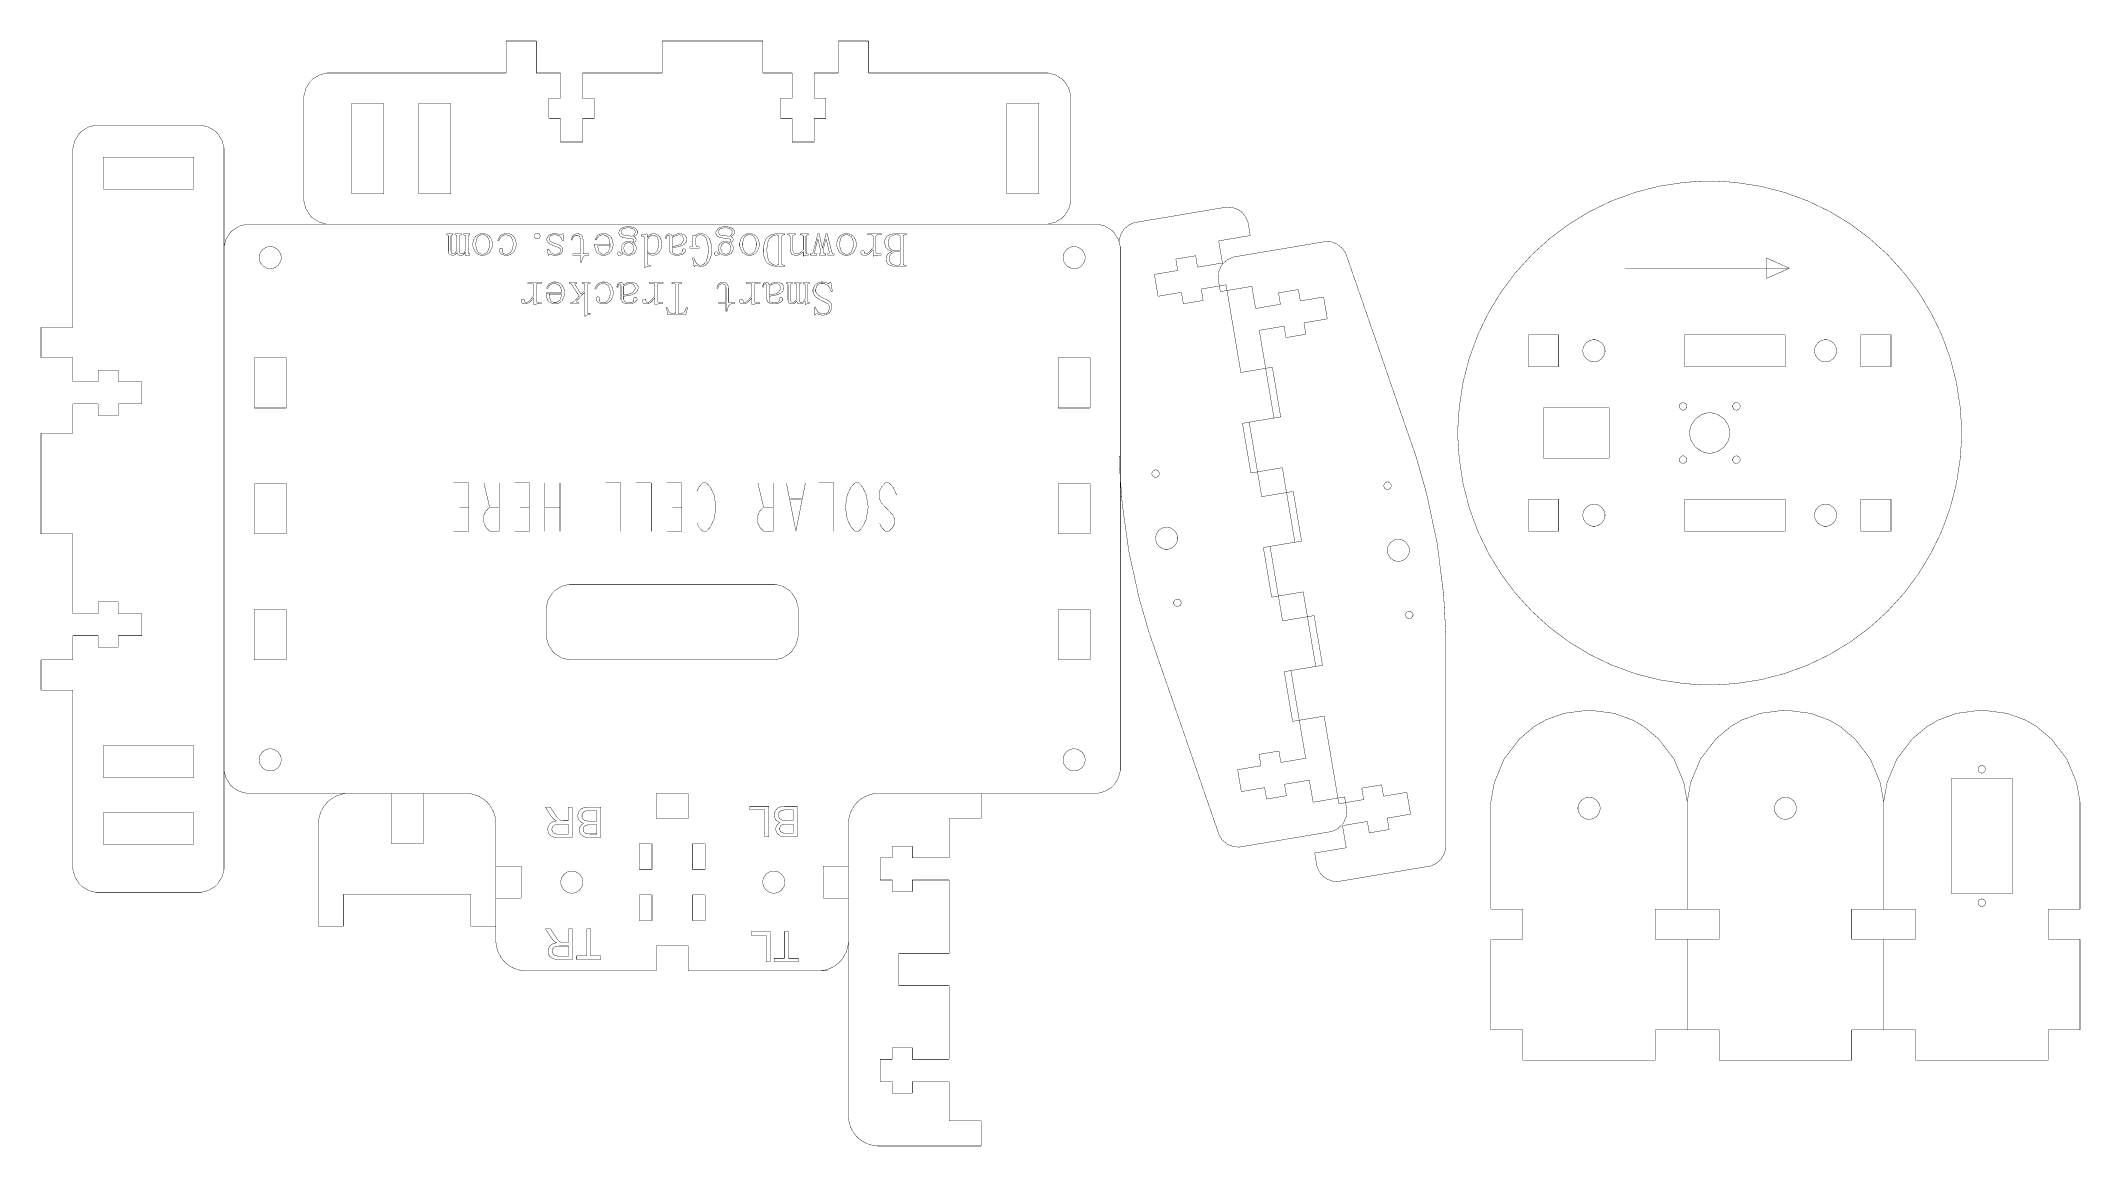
# Model space of a CAD drawing. Extents: x 8 to 23.9, y 9.7 to 18.3.
import ezdxf

# ---------------------------------------------------------------- set-up
doc = ezdxf.new("R2010")
doc.units = 0
doc.layers.get('0').update_dxf_attribs({"linetype": 'CONTINUOUS'})

msp = doc.modelspace()

# ---------------------------------------------------------------- linework, layer by layer
at = {"color": 0, "const_width": 0.003}
for points in [[(11.5948, 18.0976), (11.5948, 18.3476)], [(11.5948, 18.3476), (11.831, 18.3476)], [(11.831, 18.0976), (11.831, 18.3476)], [(12.8152, 18.0976), (12.8152, 18.3476)], [(12.8152, 18.3476), (13.6026, 18.3476)], [(13.6026, 18.0976), (13.6026, 18.3476)], [(14.1932, 18.0976), (14.1932, 18.3476)], [(14.1932, 18.3476), (14.4294, 18.3476)], [(14.4294, 18.0976), (14.4294, 18.3476)], [(10.2109, 18.0976), (10.192, 18.0976), (10.1355, 18.0826), (10.0809, 18.0492), (10.0717, 18.04), (10.0624, 18.0307), (10.029, 17.9763), (10.0141, 17.9196), (10.0141, 17.9008)], [(11.5948, 18.0976), (10.2109, 18.0976)], [(12.02, 18.0976), (11.831, 18.0976)], [(12.02, 18.0976), (12.02, 17.9008)], [(12.1932, 18.0976), (12.1932, 17.9008)], [(12.8152, 18.0976), (12.1932, 18.0976)], [(13.831, 18.0976), (13.6026, 18.0976)], [(13.831, 18.0976), (13.831, 17.9008)], [(14.0042, 18.0976), (14.0042, 17.9008)], [(14.1932, 18.0976), (14.0042, 18.0976)], [(15.8133, 18.0976), (14.4294, 18.0976)], [(16.0101, 17.9008), (16.0101, 17.9196), (15.995, 17.9763), (15.9617, 18.0307), (15.9524, 18.04), (15.9432, 18.0492), (15.8886, 18.0826), (15.8321, 18.0976), (15.8132, 18.0976)], [(10.0141, 17.9008), (10.0141, 17.1133)], [(10.3881, 17.8614), (10.3881, 17.1528)], [(10.3881, 17.8614), (10.6381, 17.8614)], [(10.6381, 17.8614), (10.6381, 17.1528)], [(10.9117, 17.1528), (10.9117, 17.8614)], [(11.1617, 17.8614), (10.9117, 17.8614)], [(11.1617, 17.1528), (11.1617, 17.8614)], [(11.9294, 17.9008), (11.9294, 17.7433)], [(11.9294, 17.9008), (12.02, 17.9008)], [(12.1932, 17.9008), (12.2838, 17.9008)], [(12.2838, 17.9008), (12.2838, 17.7433)], [(13.7404, 17.9008), (13.7404, 17.7433)], [(13.831, 17.9008), (13.7404, 17.9008)], [(14.0947, 17.9008), (14.0042, 17.9008)], [(14.0947, 17.9008), (14.0947, 17.7433)], [(15.5101, 17.1528), (15.5101, 17.8614)], [(15.7601, 17.8614), (15.5101, 17.8614)], [(15.7601, 17.1528), (15.7601, 17.8614)], [(16.0101, 17.1133), (16.0101, 17.9008)], [(11.9294, 17.7433), (12.02, 17.7433)], [(12.02, 17.7433), (12.02, 17.5583)], [(12.1932, 17.7433), (12.1932, 17.5583)], [(12.1932, 17.7433), (12.2838, 17.7433)], [(13.831, 17.7433), (13.7404, 17.7433)], [(13.831, 17.7433), (13.831, 17.5583)], [(14.0042, 17.7433), (14.0042, 17.5583)], [(14.0947, 17.7433), (14.0042, 17.7433)], [(8.405, 17.6901), (8.38613, 17.6901), (8.32964, 17.6751), (8.27501, 17.6418), (8.26579, 17.6325), (8.25657, 17.6233), (8.22314, 17.5687), (8.20817, 17.5122), (8.20817, 17.4933)], [(9.19239, 17.6901), (8.405, 17.6901)], [(9.38926, 17.4933), (9.38926, 17.5122), (9.37424, 17.5687), (9.34082, 17.6233), (9.3316, 17.6325), (9.32232, 17.6418), (9.26768, 17.6751), (9.21121, 17.6901), (9.19239, 17.6901)], [(12.02, 17.5583), (12.1932, 17.5583)], [(14.0042, 17.5583), (13.831, 17.5583)], [(8.20817, 17.4933), (8.20817, 16.1094)], [(8.44439, 17.4401), (8.44439, 17.1901)], [(9.15306, 17.4401), (8.44439, 17.4401)], [(9.15306, 17.1901), (9.15306, 17.4401)], [(9.38926, 11.8909), (9.38926, 17.4933)], [(9.15306, 17.1901), (8.44439, 17.1901)], [(10.0141, 17.1133), (10.0141, 17.0946), (10.0291, 17.0381), (10.0625, 16.9835), (10.0718, 16.9742), (10.081, 16.965), (10.1356, 16.9315), (10.1921, 16.9165), (10.2109, 16.9165)], [(10.3881, 17.1528), (10.6381, 17.1528)], [(10.9117, 17.1528), (11.1617, 17.1528)], [(15.5101, 17.1528), (15.7601, 17.1528)], [(15.8133, 16.9165), (15.8321, 16.9165), (15.8886, 16.9315), (15.9432, 16.965), (15.9525, 16.9742), (15.9617, 16.9835), (15.9951, 17.0381), (16.0101, 17.0946), (16.0101, 17.1133)], [(9.5861, 16.9165), (9.56722, 16.9165), (9.51074, 16.9015), (9.45611, 16.8681), (9.44689, 16.8589), (9.43767, 16.8497), (9.40424, 16.7951), (9.38926, 16.7386), (9.38926, 16.7197)], [(16.2003, 16.9165), (9.5861, 16.9165)], [(16.3971, 16.7197), (16.3971, 16.7386), (16.3821, 16.7951), (16.3487, 16.8497), (16.3394, 16.8589), (16.3301, 16.8681), (16.2756, 16.9015), (16.219, 16.9165), (16.2003, 16.9165)], [(16.5197, 16.9304), (16.5061, 16.9282), (16.4671, 16.9115), (16.4256, 16.8768), (16.3982, 16.83), (16.3883, 16.7889), (16.3883, 16.7751)], [(16.5197, 16.9304), (17.216, 17.0475)], [(17.3974, 16.9183), (17.3957, 16.9286), (17.3756, 16.9758), (17.3419, 17.0144), (17.3335, 17.0206), (17.3249, 17.0265), (17.2774, 17.0457), (17.2263, 17.0493), (17.216, 17.0475)], [(17.3974, 16.9183), (17.4128, 16.8271)], [(17.1661, 16.7857), (17.4128, 16.8271)], [(17.1953, 16.6129), (17.1661, 16.7857)], [(17.9893, 16.7783), (17.2929, 16.6612)], [(18.1642, 16.6746), (18.1597, 16.6875), (18.1369, 16.7232), (18.0957, 16.7585), (18.045, 16.7778), (18.0028, 16.7806), (17.9893, 16.7783)], [(16.3971, 12.6646), (16.3971, 16.7197)], [(16.9861, 16.6694), (16.8308, 16.6433)], [(16.8308, 16.6433), (16.846, 16.554)], [(16.9861, 16.6694), (17.0012, 16.5801)], [(17.1953, 16.6129), (17.0012, 16.5801)], [(17.2929, 16.6612), (17.2826, 16.6594), (17.2354, 16.6394), (17.1968, 16.6058), (17.1907, 16.5972), (17.1847, 16.5888), (17.1656, 16.5412), (17.1619, 16.4901), (17.1638, 16.4799)], [(18.1642, 16.6746), (18.6761, 15.1957)], [(16.846, 16.554), (16.6635, 16.5233)], [(16.6635, 16.5233), (16.6921, 16.3526)], [(17.224, 16.4419), (17.0299, 16.4094)], [(17.179, 16.3886), (17.1638, 16.4799)], [(17.4256, 16.43), (17.179, 16.3886)], [(17.3393, 15.7568), (17.224, 16.4419)], [(17.4256, 16.43), (17.4547, 16.2572)], [(16.8746, 16.3832), (16.6921, 16.3526)], [(16.8746, 16.3832), (16.8896, 16.2939)], [(17.0449, 16.3201), (16.8896, 16.2939)], [(17.0299, 16.4094), (17.0449, 16.3201)], [(17.4547, 16.2572), (17.6487, 16.29)], [(17.6338, 16.3792), (17.7892, 16.4053)], [(17.6487, 16.29), (17.6338, 16.3792)], [(17.804, 16.316), (17.7892, 16.4053)], [(17.804, 16.316), (17.9867, 16.3467)], [(18.0153, 16.1758), (17.9867, 16.3467)], [(7.95817, 15.8732), (7.95817, 16.1094)], [(8.20817, 16.1094), (7.95817, 16.1094)], [(17.4833, 16.0864), (17.6776, 16.119)], [(17.6926, 16.0297), (17.6776, 16.119)], [(17.8329, 16.1451), (18.0153, 16.1758)], [(17.8479, 16.0558), (17.8329, 16.1451)], [(17.4833, 16.0864), (17.5987, 15.4011)], [(17.6926, 16.0297), (17.8479, 16.0558)], [(19.5882, 16.0518), (19.8244, 16.0518)], [(19.5882, 15.8018), (19.5882, 16.0518)], [(19.8244, 16.0518), (19.8244, 15.8018)], [(20.8086, 16.0518), (21.596, 16.0518)], [(20.8086, 15.8018), (20.8086, 16.0518)], [(21.596, 16.0518), (21.596, 15.8018)], [(22.1865, 16.0518), (22.4228, 16.0518)], [(22.1865, 15.8018), (22.1865, 16.0518)], [(22.4228, 16.0518), (22.4228, 15.8018)], [(8.20817, 15.8732), (7.95817, 15.8732)], [(8.20817, 15.8732), (8.20817, 15.6843)], [(9.87549, 15.8732), (9.62549, 15.8732)], [(9.62804, 15.8732), (9.62804, 15.4794)], [(9.87549, 15.8732), (9.87549, 15.4796)], [(15.911, 15.8732), (15.911, 15.4796)], [(16.161, 15.8732), (15.911, 15.8732)], [(16.161, 15.8732), (16.161, 15.4796)], [(17.3393, 15.7568), (17.5858, 15.7982)], [(17.5858, 15.7982), (17.6511, 15.41)], [(19.5882, 15.8018), (19.8244, 15.8018)], [(20.8086, 15.8018), (21.596, 15.8018)], [(22.1865, 15.8018), (22.4228, 15.8018)], [(8.20817, 15.6843), (8.405, 15.6843)], [(8.405, 15.7749), (8.405, 15.6843)], [(8.405, 15.7749), (8.5625, 15.7749)], [(8.5625, 15.7749), (8.5625, 15.6843)], [(8.5625, 15.6843), (8.7475, 15.6843)], [(8.7475, 15.6843), (8.7475, 15.511)], [(8.20817, 15.511), (8.20817, 15.2826)], [(8.20817, 15.511), (8.405, 15.511)], [(8.405, 15.511), (8.405, 15.4204)], [(8.5625, 15.511), (8.5625, 15.4204)], [(8.5625, 15.511), (8.7475, 15.511)], [(9.62549, 15.4796), (9.87549, 15.4796)], [(15.911, 15.4796), (16.161, 15.4796)], [(20.2181, 15.481), (19.7064, 15.481)], [(19.7064, 15.481), (19.7064, 15.0872)], [(20.2181, 15.0872), (20.2181, 15.481)], [(8.405, 15.4204), (8.5625, 15.4204)], [(17.3521, 15.3597), (17.6511, 15.41)], [(17.4174, 14.9715), (17.3521, 15.3597)], [(17.5025, 14.7861), (17.4046, 15.3686)], [(7.95817, 14.4953), (7.95817, 15.2826)], [(8.20817, 15.2826), (7.95817, 15.2826)], [(18.9414, 13.6184), (18.9415, 13.7188), (18.925, 14.02), (18.875, 14.4182), (18.7919, 14.8108), (18.709, 15.1008), (18.6761, 15.1957)], [(16.3894, 15.1037), (16.3914, 15.0101), (16.4119, 14.7292), (16.4638, 14.3579), (16.5444, 13.9919), (16.6228, 13.7214), (16.6536, 13.6328)], [(17.664, 15.0129), (17.4174, 14.9715)], [(17.664, 15.0129), (17.7619, 14.4306)], [(19.7064, 15.0872), (20.2181, 15.0872)], [(9.62804, 14.4953), (9.62804, 14.8889)], [(9.87804, 14.8889), (9.62804, 14.8889)], [(9.87804, 14.4953), (9.87804, 14.8889)], [(15.911, 14.4953), (15.911, 14.889)], [(16.161, 14.889), (15.911, 14.889)], [(16.161, 14.4953), (16.161, 14.889)], [(17.5025, 14.7861), (17.749, 14.8276)], [(17.749, 14.8276), (17.8143, 14.4393)], [(19.5882, 14.7664), (19.8244, 14.7664)], [(19.5882, 14.5164), (19.5882, 14.7664)], [(19.8244, 14.7664), (19.8244, 14.5164)], [(20.8086, 14.7664), (21.596, 14.7664)], [(20.8086, 14.5164), (20.8086, 14.7664)], [(21.596, 14.7664), (21.596, 14.5164)], [(22.1865, 14.7664), (22.4228, 14.7664)], [(22.1865, 14.5164), (22.1865, 14.7664)], [(22.4228, 14.7664), (22.4228, 14.5164)], [(19.5882, 14.5164), (19.8244, 14.5164)], [(20.8086, 14.5164), (21.596, 14.5164)], [(22.1865, 14.5164), (22.4228, 14.5164)], [(8.20817, 14.4953), (7.95817, 14.4953)], [(8.20817, 14.4953), (8.20817, 13.8732)], [(9.62804, 14.4953), (9.87804, 14.4953)], [(15.911, 14.4953), (16.161, 14.4953)], [(17.5154, 14.3892), (17.8143, 14.4393)], [(17.5807, 14.0008), (17.5154, 14.3892)], [(17.6657, 13.8155), (17.5678, 14.3979)], [(12.1058, 14.1015), (12.0869, 14.1015), (12.0304, 14.0865), (11.9758, 14.0532), (11.9666, 14.0439), (11.9574, 14.0347), (11.9239, 13.9801), (11.909, 13.9236), (11.909, 13.9047)], [(12.1058, 14.1015), (13.6806, 14.1015)], [(13.8774, 13.9047), (13.8774, 13.9236), (13.8624, 13.9801), (13.8289, 14.0347), (13.8197, 14.0439), (13.8105, 14.0532), (13.7559, 14.0865), (13.6994, 14.1015), (13.6806, 14.1015)], [(17.8272, 14.0424), (17.5807, 14.0008)], [(17.8272, 14.0424), (17.9251, 13.4599)], [(8.20817, 13.8732), (8.405, 13.8732)], [(8.405, 13.8732), (8.405, 13.9638)], [(8.405, 13.9638), (8.5625, 13.9638)], [(8.5625, 13.8732), (8.5625, 13.9638)], [(8.5625, 13.8732), (8.7475, 13.8732)], [(8.7475, 13.7), (8.7475, 13.8732)], [(9.62549, 13.9047), (9.62549, 13.511)], [(9.87549, 13.9047), (9.62549, 13.9047)], [(9.87549, 13.9047), (9.87549, 13.511)], [(11.9089, 13.7078), (11.9089, 13.9047)], [(13.8774, 13.9047), (13.8774, 13.7078)], [(15.911, 13.511), (15.911, 13.9047)], [(16.161, 13.9047), (15.911, 13.9047)], [(16.161, 13.511), (16.161, 13.9047)], [(17.6657, 13.8155), (17.9124, 13.857)], [(17.9124, 13.857), (17.9776, 13.4688)], [(8.20817, 13.7), (8.20817, 13.511)], [(8.20817, 13.7), (8.405, 13.7)], [(8.405, 13.6094), (8.405, 13.7)], [(8.405, 13.6094), (8.5625, 13.6094)], [(8.5625, 13.6094), (8.5625, 13.7)], [(8.5625, 13.7), (8.7475, 13.7)], [(11.9089, 13.7078), (11.9089, 13.689), (11.9239, 13.6325), (11.9573, 13.5779), (11.9666, 13.5687), (11.9758, 13.5595), (12.0304, 13.526), (12.0869, 13.511), (12.1057, 13.511)], [(13.6806, 13.511), (13.6994, 13.511), (13.7559, 13.526), (13.8105, 13.5595), (13.8198, 13.5687), (13.829, 13.5779), (13.8624, 13.6325), (13.8774, 13.689), (13.8774, 13.7078)], [(17.1656, 12.1539), (16.6536, 13.6328)], [(18.9414, 13.6184), (18.9414, 12.0533)], [(7.95817, 13.2748), (7.95817, 13.511)], [(8.20817, 13.511), (7.95817, 13.511)], [(9.62549, 13.511), (9.87549, 13.511)], [(13.6806, 13.511), (12.1058, 13.511)], [(15.911, 13.511), (16.161, 13.511)], [(17.6786, 13.4185), (17.9776, 13.4688)], [(17.7439, 13.0302), (17.6786, 13.4185)], [(17.8463, 12.742), (17.731, 13.4273)], [(8.20817, 13.2748), (7.95817, 13.2748)], [(8.20817, 13.2748), (8.20817, 11.8909)], [(20.8297, 12.3511), (20.8297, 12.4012), (20.8031, 12.5514), (20.7268, 12.7349), (20.606, 12.8928), (20.4892, 12.9909), (20.4458, 13.0159), (20.4025, 13.041), (20.259, 13.093), (20.0619, 13.1188), (19.8649, 13.093), (19.7215, 13.041), (19.6781, 13.0159), (19.6347, 12.9909), (19.5179, 12.8928), (19.3971, 12.7349), (19.3208, 12.5514), (19.2943, 12.4012), (19.2943, 12.3511)], [(22.3651, 12.3511), (22.3651, 12.4012), (22.3386, 12.5514), (22.2622, 12.7349), (22.1414, 12.8928), (22.0246, 12.9909), (21.9813, 13.0159), (21.9378, 13.041), (21.7944, 13.093), (21.5974, 13.1188), (21.4003, 13.093), (21.2569, 13.041), (21.2136, 13.0159), (21.1701, 12.9909), (21.0533, 12.8928), (20.9325, 12.7349), (20.8561, 12.5514), (20.8296, 12.4012), (20.8296, 12.3511)], [(23.9006, 12.3511), (23.9006, 12.4012), (23.8739, 12.5514), (23.7976, 12.7349), (23.6768, 12.8928), (23.56, 12.9909), (23.5167, 13.0159), (23.4732, 13.041), (23.3299, 13.093), (23.1328, 13.1188), (22.9357, 13.093), (22.7922, 13.041), (22.7489, 13.0159), (22.7056, 12.9909), (22.5888, 12.8928), (22.4679, 12.7349), (22.3917, 12.5514), (22.3651, 12.4012), (22.3651, 12.3511)], [(17.9906, 13.0717), (17.7439, 13.0302)], [(17.9906, 13.0717), (18.1057, 12.3864)], [(8.44439, 12.8417), (8.44439, 12.5917)], [(9.15306, 12.8417), (8.44439, 12.8417)], [(9.15306, 12.5917), (9.15306, 12.8417)], [(17.6371, 12.7987), (17.4818, 12.7726)], [(17.4818, 12.7726), (17.4969, 12.6833)], [(17.6371, 12.7987), (17.6522, 12.7094)], [(9.38926, 12.6646), (9.38926, 12.6457), (9.40424, 12.5893), (9.43767, 12.5346), (9.44689, 12.5254), (9.45611, 12.5162), (9.51074, 12.4828), (9.56722, 12.4677), (9.5861, 12.4677)], [(16.2003, 12.4677), (16.2192, 12.4677), (16.2756, 12.4828), (16.3303, 12.5162), (16.3396, 12.5254), (16.3487, 12.5346), (16.3822, 12.5893), (16.3971, 12.6457), (16.3971, 12.6646)], [(17.4969, 12.6833), (17.3144, 12.6526)], [(17.3144, 12.6526), (17.3431, 12.4817)], [(17.8463, 12.742), (17.6522, 12.7094)], [(9.15306, 12.5917), (8.44439, 12.5917)], [(9.5861, 12.4677), (11.279, 12.4677)], [(10.3641, 12.4677), (10.3525, 12.4677), (10.3178, 12.4632), (10.2737, 12.4498), (10.233, 12.4281), (10.2052, 12.4067), (10.1971, 12.3985), (10.1889, 12.3904), (10.1675, 12.3626), (10.1458, 12.3219), (10.1324, 12.2778), (10.1279, 12.2431), (10.1279, 12.2315)], [(10.6965, 12.074), (10.6965, 12.4677)], [(10.9465, 12.074), (10.9465, 12.4677)], [(11.5152, 12.2315), (11.5152, 12.2431), (11.5106, 12.2778), (11.4972, 12.3219), (11.4755, 12.3626), (11.4542, 12.3904), (11.446, 12.3985), (11.4378, 12.4067), (11.41, 12.4281), (11.3694, 12.4498), (11.3253, 12.4632), (11.2905, 12.4677), (11.279, 12.4677)], [(12.7682, 12.2709), (12.7682, 12.4677)], [(13.0182, 12.4677), (12.7682, 12.4677)], [(13.0182, 12.2709), (13.0182, 12.4677)], [(14.5074, 12.4677), (14.4958, 12.4677), (14.4611, 12.4632), (14.4169, 12.4498), (14.3762, 12.4281), (14.3485, 12.4067), (14.3404, 12.3985), (14.3322, 12.3903), (14.3108, 12.3626), (14.2892, 12.3219), (14.2757, 12.2778), (14.2711, 12.2431), (14.2711, 12.2315)], [(14.5074, 12.4677), (16.2003, 12.4677)], [(15.3085, 12.4677), (15.3085, 12.2709)], [(17.5256, 12.5124), (17.3431, 12.4817)], [(17.5256, 12.5124), (17.5406, 12.4231)], [(17.696, 12.4493), (17.5406, 12.4231)], [(17.875, 12.5712), (17.6808, 12.5386)], [(17.6808, 12.5386), (17.696, 12.4493)], [(17.904, 12.3984), (17.875, 12.5712)], [(17.904, 12.3984), (18.1506, 12.4399)], [(18.1506, 12.4399), (18.166, 12.3486)], [(18.2847, 12.5084), (18.4401, 12.5345)], [(18.2999, 12.4191), (18.2847, 12.5084)], [(18.4551, 12.4452), (18.4401, 12.5345)], [(18.4551, 12.4452), (18.6376, 12.4759)], [(18.6662, 12.3051), (18.6376, 12.4759)], [(23.369, 12.5873), (22.8965, 12.5873)], [(22.8965, 12.5873), (22.8965, 11.6818)], [(23.369, 11.6818), (23.369, 12.5873)], [(8.44439, 12.0681), (8.44439, 12.3181)], [(8.44439, 12.3181), (9.15306, 12.3181)], [(9.15306, 12.0681), (9.15306, 12.3181)], [(18.0368, 12.1673), (18.0518, 12.1698), (18.0951, 12.1896), (18.1389, 12.2312), (18.1639, 12.2862), (18.1685, 12.3336), (18.166, 12.3486)], [(18.1057, 12.3864), (18.2999, 12.4191)], [(18.4839, 12.2744), (18.6662, 12.3051)], [(19.2942, 12.3511), (19.2942, 11.5637)], [(20.8297, 12.3511), (20.8297, 11.5636)], [(22.3651, 12.3511), (22.3651, 11.5636)], [(23.9006, 11.5637), (23.9006, 12.3511)], [(10.1278, 12.2315), (10.1278, 11.4303)], [(11.5152, 12.2315), (11.5152, 11.3165)], [(13.0182, 12.2709), (12.7682, 12.2709)], [(14.2711, 9.94803), (14.2711, 12.2315)], [(15.0585, 12.2709), (15.3085, 12.2709)], [(15.0585, 11.9638), (15.0585, 12.2709)], [(17.1654, 12.1539), (17.1699, 12.141), (17.1928, 12.1053), (17.2339, 12.07), (17.2846, 12.0508), (17.3269, 12.0479), (17.3404, 12.0501)], [(17.3404, 12.0501), (18.0368, 12.1673)], [(18.1344, 12.2156), (18.3286, 12.2483)], [(18.1344, 12.2156), (18.1635, 12.0428)], [(18.3436, 12.159), (18.3286, 12.2483)], [(18.3436, 12.159), (18.4989, 12.1851)], [(18.4989, 12.1851), (18.4839, 12.2744)], [(8.44439, 12.0681), (9.15306, 12.0681)], [(10.9465, 12.074), (10.6965, 12.074)], [(12.6355, 12.074), (12.6355, 11.874)], [(12.7355, 12.074), (12.6355, 12.074)], [(12.7355, 11.874), (12.7355, 12.074)], [(13.0509, 12.074), (13.0509, 11.874)], [(13.1509, 12.074), (13.0509, 12.074)], [(13.1509, 11.874), (13.1509, 12.074)], [(14.6137, 11.9638), (14.5192, 11.9638)], [(14.5192, 11.9638), (14.5192, 11.7906)], [(14.7711, 12.0543), (14.6137, 12.0543)], [(14.6137, 12.0543), (14.6137, 11.9638)], [(14.7711, 12.0543), (14.7711, 11.9638)], [(15.0585, 11.9638), (14.7711, 11.9638)], [(18.1635, 12.0428), (17.9169, 12.0014)], [(17.9324, 11.9101), (17.9169, 12.0014)], [(18.81, 11.8981), (18.8235, 11.9004), (18.8625, 11.917), (18.904, 11.9517), (18.9315, 11.9985), (18.9414, 12.0397), (18.9414, 12.0534)], [(8.20817, 11.8909), (8.20817, 11.8721), (8.22314, 11.8156), (8.25657, 11.761), (8.26579, 11.7517), (8.27501, 11.7425), (8.32964, 11.709), (8.38613, 11.6941), (8.405, 11.6941)], [(9.19239, 11.6941), (9.21121, 11.6941), (9.26768, 11.7091), (9.32232, 11.7425), (9.3316, 11.7517), (9.34082, 11.761), (9.37424, 11.8157), (9.38926, 11.8721), (9.38926, 11.8909)], [(11.7121, 11.899), (11.5153, 11.899)], [(11.7121, 11.899), (11.7121, 11.649)], [(12.6355, 11.874), (12.7355, 11.874)], [(13.0509, 11.874), (13.1509, 11.874)], [(14.0743, 11.649), (14.0743, 11.899)], [(14.2711, 11.899), (14.0743, 11.899)], [(17.9324, 11.9101), (17.934, 11.8998), (17.9542, 11.8527), (17.9878, 11.814), (17.9962, 11.8079), (18.0047, 11.8019), (18.0524, 11.7828), (18.1035, 11.7792), (18.1137, 11.7809)], [(18.81, 11.8981), (18.1136, 11.781)], [(8.405, 11.6941), (9.19239, 11.6941)], [(10.3247, 11.6803), (10.3247, 11.4303)], [(10.3247, 11.6803), (11.3184, 11.6803)], [(11.3184, 11.6803), (11.3184, 11.4303)], [(11.7121, 11.649), (11.5153, 11.649)], [(12.6355, 11.674), (12.6355, 11.474)], [(12.7355, 11.674), (12.6355, 11.674)], [(12.7355, 11.474), (12.7355, 11.674)], [(13.0509, 11.674), (13.0509, 11.474)], [(13.1509, 11.674), (13.0509, 11.674)], [(13.1509, 11.474), (13.1509, 11.674)], [(14.2711, 11.649), (14.0743, 11.649)], [(14.6137, 11.7906), (14.5192, 11.7906)], [(14.7711, 11.7), (14.6136, 11.7)], [(14.6137, 11.7906), (14.6137, 11.7)], [(15.0585, 11.7906), (14.7711, 11.7906)], [(14.7711, 11.7906), (14.7711, 11.7)], [(15.0585, 11.2148), (15.0585, 11.7906)], [(22.8965, 11.6818), (23.369, 11.6818)], [(19.2942, 11.5637), (19.5442, 11.5637)], [(19.5442, 11.3275), (19.5442, 11.5637)], [(20.5797, 11.5637), (21.0797, 11.5637)], [(20.5797, 11.3274), (20.5797, 11.5637)], [(21.0797, 11.3274), (21.0797, 11.5637)], [(22.1151, 11.5637), (22.6151, 11.5637)], [(22.1151, 11.3274), (22.1151, 11.5637)], [(22.6151, 11.3274), (22.6151, 11.5637)], [(23.9006, 11.5637), (23.6506, 11.5637)], [(23.6506, 11.3274), (23.6506, 11.5637)], [(10.3247, 11.4303), (10.1279, 11.4303)], [(11.5152, 11.4303), (11.3184, 11.4303)], [(12.6355, 11.474), (12.7355, 11.474)], [(13.0509, 11.474), (13.1509, 11.474)], [(19.2942, 11.3274), (19.5442, 11.3274)], [(19.2942, 11.3274), (19.2942, 10.6188)], [(20.5797, 11.3274), (21.0797, 11.3274)], [(20.8297, 11.3274), (20.8297, 10.6188)], [(22.1151, 11.3274), (22.6151, 11.3274)], [(22.3651, 11.3274), (22.3651, 10.6188)], [(23.9006, 11.3274), (23.6506, 11.3274)], [(23.9006, 10.6188), (23.9006, 11.3274)], [(11.5152, 11.3165), (11.5152, 11.305), (11.5198, 11.2702), (11.5332, 11.2261), (11.5548, 11.1855), (11.5762, 11.1577), (11.5844, 11.1495), (11.5925, 11.1413), (11.6203, 11.12), (11.661, 11.0983), (11.7051, 11.0849), (11.7398, 11.0803), (11.7514, 11.0803)], [(12.7682, 11.0803), (12.7682, 11.2772)], [(12.7682, 11.2772), (13.0182, 11.2772)], [(13.0182, 11.0803), (13.0182, 11.2772)], [(14.0349, 11.0803), (14.0464, 11.0803), (14.0811, 11.0849), (14.1253, 11.0983), (14.166, 11.12), (14.1938, 11.1413), (14.2019, 11.1495), (14.2101, 11.1577), (14.2314, 11.1855), (14.2531, 11.2261), (14.2665, 11.2702), (14.2711, 11.305), (14.2711, 11.3165)], [(14.6649, 11.2148), (15.0585, 11.2148)], [(14.6649, 10.9648), (14.6649, 11.2148)], [(11.7515, 11.0803), (12.7682, 11.0803)], [(13.0182, 11.0803), (14.1138, 11.0803)], [(15.0585, 10.9648), (14.6649, 10.9648)], [(15.0585, 10.389), (15.0585, 10.9648)], [(19.2942, 10.6188), (19.5442, 10.6188)], [(19.5442, 10.3826), (19.5442, 10.6188)], [(20.5797, 10.6188), (21.0797, 10.6188)], [(20.5797, 10.3826), (20.5797, 10.6188)], [(21.0797, 10.3826), (21.0797, 10.6188)], [(22.1151, 10.6188), (22.6151, 10.6188)], [(22.1151, 10.3826), (22.1151, 10.6188)], [(22.6151, 10.3826), (22.6151, 10.6188)], [(23.9006, 10.6188), (23.6506, 10.6188)], [(23.6506, 10.3826), (23.6506, 10.6188)], [(14.6137, 10.389), (14.5192, 10.389)], [(14.5192, 10.389), (14.5192, 10.2158)], [(14.7711, 10.4795), (14.6136, 10.4795)], [(14.6137, 10.4795), (14.6137, 10.3889)], [(14.7711, 10.4795), (14.7711, 10.3889)], [(15.0585, 10.389), (14.7711, 10.389)], [(19.5443, 10.3826), (20.5797, 10.3826)], [(21.0797, 10.3826), (22.1151, 10.3826)], [(22.6151, 10.3826), (23.6506, 10.3826)], [(14.6137, 10.2158), (14.5192, 10.2158)], [(14.6137, 10.2158), (14.6137, 10.1253)], [(15.0585, 10.2158), (14.7711, 10.2158)], [(14.7711, 10.2158), (14.7711, 10.1253)], [(15.0585, 9.90869), (15.0585, 10.2158)], [(14.7711, 10.1252), (14.6136, 10.1252)], [(14.2711, 9.94803), (14.2711, 9.93647), (14.2757, 9.90175), (14.289, 9.85764), (14.3108, 9.81694), (14.3321, 9.78917), (14.3403, 9.78097), (14.3485, 9.77285), (14.3762, 9.75151), (14.4169, 9.72982), (14.461, 9.71642), (14.4957, 9.71181), (14.5074, 9.71181)], [(15.0585, 9.90869), (15.3085, 9.90869)], [(15.3085, 9.90869), (15.3085, 9.71186)], [(15.3085, 9.71181), (14.5074, 9.71181)]]:
    msp.add_lwpolyline(points, dxfattribs=at)
for points in [[(22.974, 15.284), (22.974, 15.3343), (22.9638, 15.4853), (22.934, 15.6808), (22.8854, 15.8694), (22.8193, 16.0503), (22.7364, 16.2224), (22.6378, 16.3847), (22.5244, 16.5362), (22.3974, 16.676), (22.2576, 16.8031), (22.1061, 16.9164), (21.9437, 17.015), (21.7717, 17.0979), (21.5908, 17.164), (21.4022, 17.2125), (21.2067, 17.2424), (21.0558, 17.2525), (21.0054, 17.2525), (20.9551, 17.2525), (20.8042, 17.2424), (20.6087, 17.2125), (20.4201, 17.164), (20.2393, 17.0979), (20.0672, 17.015), (19.9049, 16.9164), (19.7533, 16.8031), (19.6136, 16.676), (19.4865, 16.5362), (19.3732, 16.3847), (19.2746, 16.2224), (19.1917, 16.0503), (19.1256, 15.8694), (19.0769, 15.6808), (19.0471, 15.4853), (19.0369, 15.3343), (19.0369, 15.284), (19.0369, 15.2337), (19.0471, 15.0828), (19.0769, 14.8874), (19.1256, 14.6986), (19.1917, 14.5179), (19.2746, 14.3457), (19.3732, 14.1835), (19.4865, 14.0319), (19.6136, 13.8921), (19.7533, 13.7651), (19.9049, 13.6518), (20.0672, 13.5532), (20.2393, 13.4703), (20.4201, 13.4041), (20.6087, 13.3556), (20.8042, 13.3257), (20.9551, 13.3155), (21.0054, 13.3155), (21.0558, 13.3155), (21.2067, 13.3257), (21.4022, 13.3556), (21.5908, 13.4041), (21.7717, 13.4703), (21.9437, 13.5532), (22.1061, 13.6518), (22.2576, 13.7651), (22.3974, 13.8921), (22.5244, 14.0319), (22.6378, 14.1835), (22.7364, 14.3457), (22.8193, 14.5178), (22.8854, 14.6986), (22.934, 14.8874), (22.9638, 15.0828), (22.974, 15.2337), (22.974, 15.284)], [(9.83708, 16.6547), (9.83708, 16.6632), (9.83024, 16.6885), (9.81168, 16.716), (9.78418, 16.7346), (9.7589, 16.7414), (9.75049, 16.7414), (9.74203, 16.7414), (9.71674, 16.7346), (9.68918, 16.716), (9.67062, 16.6885), (9.66385, 16.6632), (9.66385, 16.6547), (9.66385, 16.6464), (9.67062, 16.621), (9.68918, 16.5935), (9.71674, 16.5749), (9.74203, 16.5681), (9.75049, 16.5681), (9.7589, 16.5681), (9.78418, 16.5749), (9.81168, 16.5935), (9.83024, 16.621), (9.83708, 16.6464), (9.83708, 16.6547)], [(16.1225, 16.6547), (16.1225, 16.6632), (16.1157, 16.6885), (16.0971, 16.716), (16.0696, 16.7346), (16.0443, 16.7414), (16.0358, 16.7414), (16.0274, 16.7414), (16.0021, 16.7346), (15.9746, 16.716), (15.9561, 16.6885), (15.9493, 16.6632), (15.9493, 16.6547), (15.9493, 16.6464), (15.9561, 16.621), (15.9746, 16.5935), (16.0021, 16.5749), (16.0274, 16.5681), (16.0358, 16.5681), (16.0443, 16.5681), (16.0696, 16.5749), (16.0971, 16.5935), (16.1157, 16.621), (16.1225, 16.6464), (16.1225, 16.6547)], [(20.1865, 15.9268), (20.1865, 15.9353), (20.1797, 15.9606), (20.1612, 15.9881), (20.1338, 16.0065), (20.1083, 16.0133), (20.1, 16.0133), (20.0915, 16.0133), (20.0663, 16.0065), (20.0388, 15.9881), (20.0201, 15.9606), (20.0133, 15.9353), (20.0133, 15.9268), (20.0133, 15.9183), (20.0201, 15.8931), (20.0388, 15.8656), (20.0663, 15.8469), (20.0915, 15.8401), (20.1, 15.8401), (20.1083, 15.8401), (20.1338, 15.8469), (20.1612, 15.8656), (20.1797, 15.8931), (20.1865, 15.9183), (20.1865, 15.9268)], [(21.9976, 15.9268), (21.9976, 15.9353), (21.9908, 15.9606), (21.9722, 15.9881), (21.9447, 16.0065), (21.9194, 16.0133), (21.911, 16.0133), (21.9025, 16.0133), (21.8772, 16.0065), (21.8497, 15.9881), (21.8311, 15.9606), (21.8244, 15.9353), (21.8244, 15.9268), (21.8244, 15.9183), (21.8311, 15.8931), (21.8497, 15.8656), (21.8772, 15.8469), (21.9025, 15.8401), (21.911, 15.8401), (21.9194, 15.8401), (21.9447, 15.8469), (21.9722, 15.8656), (21.9908, 15.8931), (21.9976, 15.9183), (21.9976, 15.9268)], [(20.8263, 15.4928), (20.8263, 15.4981), (20.8175, 15.5137), (20.8018, 15.5224), (20.7967, 15.5224), (20.7914, 15.5224), (20.7758, 15.5137), (20.7671, 15.4981), (20.7671, 15.4928), (20.7671, 15.4876), (20.7758, 15.4719), (20.7914, 15.4633), (20.7967, 15.4633), (20.8018, 15.4633), (20.8175, 15.4719), (20.8263, 15.4876), (20.8263, 15.4928)], [(21.2438, 15.4928), (21.2438, 15.4981), (21.2351, 15.5137), (21.2194, 15.5224), (21.2143, 15.5224), (21.209, 15.5224), (21.1933, 15.5137), (21.1847, 15.4981), (21.1847, 15.4928), (21.1847, 15.4876), (21.1933, 15.4719), (21.209, 15.4633), (21.2143, 15.4633), (21.2194, 15.4633), (21.2351, 15.4719), (21.2438, 15.4876), (21.2438, 15.4928)], [(21.1629, 15.284), (21.1629, 15.2993), (21.1506, 15.3453), (21.1168, 15.3954), (21.0668, 15.4292), (21.0208, 15.4415), (21.0056, 15.4415), (20.9901, 15.4415), (20.9442, 15.4292), (20.8942, 15.3954), (20.8604, 15.3453), (20.8481, 15.2993), (20.8481, 15.284), (20.8481, 15.2687), (20.8604, 15.2228), (20.8942, 15.1726), (20.9442, 15.139), (20.9901, 15.1265), (21.0056, 15.1265), (21.0208, 15.1265), (21.0668, 15.1389), (21.1168, 15.1726), (21.1506, 15.2228), (21.1629, 15.2687), (21.1629, 15.284)], [(16.7033, 14.9661), (16.7033, 14.9714), (16.6946, 14.9871), (16.679, 14.9957), (16.6738, 14.9957), (16.6685, 14.9957), (16.6529, 14.9871), (16.6443, 14.9714), (16.6443, 14.9661), (16.6443, 14.961), (16.6529, 14.9453), (16.6685, 14.9367), (16.6738, 14.9367), (16.679, 14.9367), (16.6946, 14.9453), (16.7033, 14.961), (16.7033, 14.9661)], [(20.8263, 15.0753), (20.8263, 15.0806), (20.8175, 15.0961), (20.8018, 15.1047), (20.7967, 15.1047), (20.7914, 15.1047), (20.7758, 15.0961), (20.7671, 15.0806), (20.7671, 15.0753), (20.7671, 15.07), (20.7758, 15.0544), (20.7914, 15.0457), (20.7967, 15.0457), (20.8018, 15.0457), (20.8175, 15.0544), (20.8263, 15.07), (20.8263, 15.0753)], [(21.2438, 15.0753), (21.2438, 15.0806), (21.2351, 15.0961), (21.2194, 15.1047), (21.2143, 15.1047), (21.209, 15.1047), (21.1933, 15.0961), (21.1847, 15.0806), (21.1847, 15.0753), (21.1847, 15.07), (21.1933, 15.0544), (21.209, 15.0457), (21.2143, 15.0457), (21.2194, 15.0457), (21.2351, 15.0544), (21.2438, 15.07), (21.2438, 15.0753)], [(18.5157, 14.8718), (18.5157, 14.8769), (18.5069, 14.8926), (18.4914, 14.9013), (18.4861, 14.9013), (18.481, 14.9013), (18.4653, 14.8926), (18.4567, 14.8769), (18.4567, 14.8718), (18.4567, 14.8665), (18.4653, 14.851), (18.481, 14.8422), (18.4861, 14.8422), (18.4914, 14.8422), (18.5069, 14.851), (18.5157, 14.8665), (18.5157, 14.8718)], [(20.1865, 14.6414), (20.1865, 14.6499), (20.1797, 14.6751), (20.1612, 14.7026), (20.1338, 14.7211), (20.1083, 14.7279), (20.1, 14.7279), (20.0915, 14.7279), (20.0663, 14.7211), (20.0388, 14.7026), (20.0201, 14.6751), (20.0133, 14.6499), (20.0133, 14.6414), (20.0133, 14.6329), (20.0201, 14.6076), (20.0388, 14.5801), (20.0663, 14.5615), (20.0915, 14.5547), (20.1, 14.5547), (20.1083, 14.5547), (20.1338, 14.5615), (20.1612, 14.5801), (20.1797, 14.6076), (20.1865, 14.6329), (20.1865, 14.6414)], [(21.9976, 14.6414), (21.9976, 14.6499), (21.9908, 14.6751), (21.9722, 14.7026), (21.9447, 14.7211), (21.9194, 14.7279), (21.911, 14.7279), (21.9025, 14.7279), (21.8772, 14.7211), (21.8497, 14.7026), (21.8311, 14.6751), (21.8244, 14.6499), (21.8244, 14.6414), (21.8244, 14.6329), (21.8311, 14.6076), (21.8497, 14.5801), (21.8772, 14.5615), (21.9025, 14.5547), (21.911, 14.5547), (21.9194, 14.5547), (21.9447, 14.5615), (21.9722, 14.5801), (21.9908, 14.6076), (21.9976, 14.6329), (21.9976, 14.6414)], [(16.8453, 14.4614), (16.8453, 14.4699), (16.8385, 14.4951), (16.82, 14.5228), (16.7924, 14.5412), (16.7671, 14.5481), (16.7588, 14.5481), (16.7503, 14.5481), (16.725, 14.5412), (16.6974, 14.5228), (16.6789, 14.4951), (16.6721, 14.4699), (16.6721, 14.4614), (16.6721, 14.4531), (16.6789, 14.4278), (16.6974, 14.4003), (16.725, 14.3817), (16.7503, 14.3749), (16.7588, 14.3749), (16.7671, 14.3749), (16.7924, 14.3817), (16.82, 14.4003), (16.8385, 14.4278), (16.8453, 14.4531), (16.8453, 14.4614)], [(18.6578, 14.3671), (18.6578, 14.3756), (18.6508, 14.4008), (18.6324, 14.4283), (18.6047, 14.4468), (18.5794, 14.4536), (18.5711, 14.4536), (18.5626, 14.4536), (18.5374, 14.4468), (18.5099, 14.4283), (18.4913, 14.4008), (18.4844, 14.3756), (18.4844, 14.3671), (18.4844, 14.3586), (18.4913, 14.3333), (18.5099, 14.3058), (18.5374, 14.2872), (18.5626, 14.2804), (18.5711, 14.2804), (18.5794, 14.2804), (18.6047, 14.2872), (18.6324, 14.3058), (18.6508, 14.3333), (18.6578, 14.3586), (18.6578, 14.3671)], [(16.8731, 13.9567), (16.8731, 13.9619), (16.8644, 13.9776), (16.8487, 13.9863), (16.8436, 13.9863), (16.8383, 13.9863), (16.8226, 13.9776), (16.814, 13.9619), (16.814, 13.9567), (16.814, 13.9515), (16.8226, 13.9358), (16.8383, 13.9272), (16.8436, 13.9272), (16.8487, 13.9272), (16.8644, 13.9358), (16.8731, 13.9515), (16.8731, 13.9567)], [(18.6856, 13.8623), (18.6856, 13.8676), (18.6768, 13.8832), (18.6612, 13.8918), (18.656, 13.8918), (18.6507, 13.8918), (18.6351, 13.8832), (18.6265, 13.8676), (18.6265, 13.8623), (18.6265, 13.8571), (18.6351, 13.8415), (18.6507, 13.8328), (18.656, 13.8328), (18.6612, 13.8328), (18.6768, 13.8415), (18.6856, 13.8571), (18.6856, 13.8623)], [(9.83708, 12.7295), (9.83708, 12.738), (9.83024, 12.7633), (9.81168, 12.7908), (9.78418, 12.8093), (9.7589, 12.8161), (9.75049, 12.8161), (9.74203, 12.8161), (9.71674, 12.8093), (9.68918, 12.7908), (9.67062, 12.7633), (9.66385, 12.738), (9.66385, 12.7295), (9.66385, 12.7211), (9.67062, 12.6959), (9.68918, 12.6683), (9.71674, 12.6497), (9.74203, 12.6429), (9.75049, 12.6429), (9.7589, 12.6429), (9.78418, 12.6497), (9.81168, 12.6683), (9.83024, 12.6959), (9.83708, 12.7211), (9.83708, 12.7295)], [(16.1225, 12.7295), (16.1225, 12.738), (16.1157, 12.7633), (16.0971, 12.7908), (16.0696, 12.8093), (16.0443, 12.8161), (16.0358, 12.8161), (16.0274, 12.8161), (16.0021, 12.8093), (15.9746, 12.7908), (15.9561, 12.7633), (15.9493, 12.738), (15.9493, 12.7295), (15.9493, 12.7211), (15.9561, 12.6959), (15.9746, 12.6683), (16.0021, 12.6497), (16.0274, 12.6429), (16.0358, 12.6429), (16.0443, 12.6429), (16.0696, 12.6497), (16.0971, 12.6683), (16.1157, 12.6959), (16.1225, 12.7211), (16.1225, 12.7295)], [(23.1624, 12.6562), (23.1624, 12.6615), (23.1536, 12.6771), (23.1379, 12.6857), (23.1328, 12.6857), (23.1275, 12.6857), (23.1118, 12.6771), (23.1032, 12.6615), (23.1032, 12.6562), (23.1032, 12.651), (23.1118, 12.6353), (23.1275, 12.6266), (23.1328, 12.6266), (23.1379, 12.6266), (23.1536, 12.6353), (23.1624, 12.651), (23.1624, 12.6562)], [(20.1486, 12.3511), (20.1486, 12.3595), (20.1418, 12.3848), (20.1232, 12.4123), (20.0957, 12.4309), (20.0704, 12.4377), (20.0619, 12.4377), (20.0536, 12.4377), (20.0283, 12.4309), (20.0007, 12.4123), (19.9821, 12.3848), (19.9754, 12.3595), (19.9754, 12.3511), (19.9754, 12.3427), (19.9821, 12.3174), (20.0007, 12.2898), (20.0283, 12.2713), (20.0536, 12.2644), (20.0619, 12.2644), (20.0704, 12.2644), (20.0957, 12.2713), (20.1232, 12.2898), (20.1418, 12.3174), (20.1486, 12.3427), (20.1486, 12.3511)], [(21.684, 12.3511), (21.684, 12.3595), (21.6771, 12.3848), (21.6586, 12.4123), (21.6311, 12.4309), (21.6058, 12.4377), (21.5974, 12.4377), (21.5889, 12.4377), (21.5636, 12.4309), (21.5361, 12.4123), (21.5176, 12.3848), (21.5108, 12.3595), (21.5108, 12.3511), (21.5108, 12.3427), (21.5176, 12.3174), (21.5361, 12.2898), (21.5636, 12.2713), (21.5889, 12.2644), (21.5974, 12.2644), (21.6058, 12.2644), (21.6311, 12.2713), (21.6586, 12.2898), (21.6771, 12.3174), (21.684, 12.3427), (21.684, 12.3511)], [(12.1952, 11.774), (12.1952, 11.7824), (12.1884, 11.8077), (12.1698, 11.8353), (12.1423, 11.8538), (12.117, 11.8606), (12.1086, 11.8606), (12.1001, 11.8606), (12.0748, 11.8538), (12.0473, 11.8353), (12.0288, 11.8077), (12.022, 11.7824), (12.022, 11.774), (12.022, 11.7656), (12.0288, 11.7403), (12.0473, 11.7128), (12.0748, 11.6942), (12.1001, 11.6874), (12.1086, 11.6874), (12.117, 11.6874), (12.1423, 11.6942), (12.1698, 11.7128), (12.1884, 11.7403), (12.1952, 11.7656), (12.1952, 11.774)], [(13.7744, 11.774), (13.7744, 11.7824), (13.7676, 11.8077), (13.749, 11.8353), (13.7215, 11.8538), (13.6962, 11.8606), (13.6878, 11.8606), (13.6793, 11.8606), (13.654, 11.8538), (13.6265, 11.8353), (13.608, 11.8077), (13.6012, 11.7824), (13.6012, 11.774), (13.6012, 11.7656), (13.608, 11.7403), (13.6265, 11.7128), (13.654, 11.6942), (13.6793, 11.6874), (13.6878, 11.6874), (13.6962, 11.6874), (13.7215, 11.6942), (13.749, 11.7128), (13.7676, 11.7403), (13.7744, 11.7656), (13.7744, 11.774)], [(23.1624, 11.6129), (23.1624, 11.6182), (23.1536, 11.6338), (23.1379, 11.6424), (23.1328, 11.6424), (23.1275, 11.6424), (23.1118, 11.6338), (23.1032, 11.6182), (23.1032, 11.6129), (23.1032, 11.6077), (23.1118, 11.5921), (23.1275, 11.5834), (23.1328, 11.5834), (23.1379, 11.5834), (23.1536, 11.5921), (23.1624, 11.6077), (23.1624, 11.6129)]]:
    msp.add_lwpolyline(points, close=True, dxfattribs=at)
at = {"color": 250, "const_width": 0.003}
for points in [[(11.3107, 16.6746), (11.3062, 16.6746), (11.3024, 16.6746), (11.2925, 16.6733), (11.2913, 16.6731), (11.2901, 16.6729), (11.2802, 16.6692), (11.2795, 16.6686), (11.2765, 16.6686), (11.2765, 16.6939), (11.2753, 16.6919), (11.2617, 16.6778), (11.2602, 16.6768), (11.2587, 16.676), (11.2454, 16.6717), (11.2409, 16.6717), (11.2357, 16.6717), (11.2214, 16.676), (11.2202, 16.6768), (11.219, 16.6778), (11.2115, 16.6919), (11.2113, 16.6939), (11.2101, 16.6919), (11.1959, 16.6778), (11.1943, 16.6768), (11.1927, 16.676), (11.1788, 16.6717), (11.1743, 16.6717), (11.1681, 16.6717), (11.1509, 16.6803), (11.1498, 16.6821), (11.1487, 16.6837), (11.1432, 16.7025), (11.1432, 16.7088), (11.1432, 16.8214), (11.1432, 16.8235), (11.1407, 16.8292), (11.1402, 16.8294), (11.1397, 16.8299), (11.1334, 16.8317), (11.1313, 16.8317), (11.1284, 16.8317), (11.1284, 16.8406), (11.1788, 16.8406), (11.1788, 16.8317), (11.1758, 16.8317), (11.1736, 16.8317), (11.1674, 16.8299), (11.1669, 16.8294), (11.1663, 16.8292), (11.1639, 16.8233), (11.1639, 16.8214), (11.1639, 16.7101), (11.1639, 16.7049), (11.167, 16.6896), (11.1676, 16.6887), (11.1682, 16.6879), (11.1761, 16.6835), (11.1788, 16.6835), (11.1834, 16.6835), (11.1959, 16.6897), (11.1973, 16.691), (11.1986, 16.6922), (11.2091, 16.7094), (11.2098, 16.7117), (11.2098, 16.8214), (11.2098, 16.8235), (11.2074, 16.8292), (11.2069, 16.8294), (11.2064, 16.8299), (11.2, 16.8317), (11.198, 16.8317), (11.195, 16.8317), (11.195, 16.8406), (11.2454, 16.8406), (11.2454, 16.8317), (11.2425, 16.8317), (11.2402, 16.8317), (11.2341, 16.8299), (11.2336, 16.8294), (11.2331, 16.8292), (11.2306, 16.8233), (11.2306, 16.8214), (11.2306, 16.7101), (11.2306, 16.7051), (11.2331, 16.6914), (11.2336, 16.6903), (11.2341, 16.6892), (11.2425, 16.6835), (11.2454, 16.6835), (11.25, 16.6835), (11.2625, 16.6897), (11.2639, 16.691), (11.2653, 16.6922), (11.2758, 16.7107), (11.2765, 16.7132), (11.2765, 16.8214), (11.2765, 16.8235), (11.2741, 16.8292), (11.2736, 16.8294), (11.2731, 16.8299), (11.2667, 16.8317), (11.2647, 16.8317), (11.2617, 16.8317), (11.2617, 16.8406), (11.3121, 16.8406), (11.3121, 16.8317), (11.3091, 16.8317), (11.3069, 16.8317), (11.3008, 16.8299), (11.3003, 16.8294), (11.2997, 16.8292), (11.2973, 16.8233), (11.2973, 16.8214), (11.2973, 16.6924), (11.2973, 16.6907), (11.2984, 16.6861), (11.2987, 16.6858), (11.2989, 16.6854), (11.3032, 16.6835), (11.3047, 16.6835), (11.3107, 16.6835), (11.3107, 16.6746)], [(11.3551, 16.6983), (11.3516, 16.7028), (11.3344, 16.7439), (11.3344, 16.7576), (11.3344, 16.7661), (11.3399, 16.7915), (11.3528, 16.815), (11.3566, 16.8192), (11.3602, 16.8232), (11.3813, 16.8375), (11.4038, 16.8436), (11.4113, 16.8436), (11.4191, 16.8436), (11.4423, 16.8374), (11.4634, 16.8226), (11.467, 16.8183), (11.4705, 16.8142), (11.4831, 16.7906), (11.4884, 16.7658), (11.4884, 16.7576), (11.4884, 16.7428), (11.4705, 16.7028), (11.467, 16.6983), (11.4634, 16.6939), (11.4423, 16.6783), (11.4191, 16.6717), (11.4113, 16.6717), (11.4034, 16.6717), (11.3795, 16.6783), (11.3585, 16.6939), (11.3551, 16.6983)], [(11.4484, 16.7006), (11.4511, 16.7039), (11.4606, 16.7251), (11.4647, 16.7507), (11.4647, 16.7592), (11.4647, 16.7675), (11.4608, 16.7926), (11.4517, 16.8131), (11.4492, 16.8161), (11.4466, 16.8192), (11.4201, 16.8346), (11.4113, 16.8346), (11.4057, 16.8346), (11.3889, 16.8297), (11.3744, 16.8181), (11.3721, 16.8147), (11.3697, 16.8114), (11.3615, 16.7908), (11.3581, 16.7671), (11.3581, 16.7592), (11.3581, 16.7507), (11.3619, 16.7251), (11.371, 16.7039), (11.3736, 16.7006), (11.3762, 16.6972), (11.4026, 16.6806), (11.4113, 16.6806), (11.4206, 16.6806), (11.4457, 16.6972), (11.4484, 16.7006)], [(11.5647, 16.7243), (11.5653, 16.7237), (11.5685, 16.7169), (11.5685, 16.7147), (11.5685, 16.7132), (11.5678, 16.709), (11.5677, 16.7088), (11.5675, 16.7085), (11.5657, 16.7035), (11.5655, 16.7028), (11.5652, 16.7018), (11.5702, 16.69), (11.5715, 16.6887), (11.5726, 16.6874), (11.5906, 16.6806), (11.5966, 16.6806), (11.6017, 16.6806), (11.6171, 16.686), (11.6318, 16.6985), (11.6344, 16.7019), (11.637, 16.7056), (11.6461, 16.7271), (11.65, 16.7511), (11.65, 16.7592), (11.65, 16.7724), (11.6388, 16.8083), (11.6366, 16.8117), (11.6344, 16.815), (11.6188, 16.8267), (11.5988, 16.8317), (11.5922, 16.8317), (11.5834, 16.8317), (11.5597, 16.8206), (11.5573, 16.8183), (11.555, 16.8163), (11.5384, 16.7901), (11.5374, 16.7872), (11.5299, 16.7901), (11.5309, 16.7939), (11.5494, 16.8254), (11.5521, 16.8281), (11.5548, 16.8306), (11.5862, 16.8436), (11.5966, 16.8436), (11.6045, 16.8436), (11.6285, 16.8381), (11.6495, 16.825), (11.6529, 16.8214), (11.6564, 16.8176), (11.6685, 16.7943), (11.6737, 16.7668), (11.6737, 16.7576), (11.6737, 16.7492), (11.6681, 16.7237), (11.6551, 16.7001), (11.6514, 16.6961), (11.6477, 16.6921), (11.6259, 16.6778), (11.6017, 16.6717), (11.5936, 16.6717), (11.5838, 16.6717), (11.5567, 16.6828), (11.5544, 16.685), (11.552, 16.6872), (11.5403, 16.7056), (11.5403, 16.7117), (11.5403, 16.7149), (11.5433, 16.7237), (11.544, 16.7243), (11.5446, 16.725), (11.5525, 16.7279), (11.5551, 16.7279), (11.5575, 16.7279), (11.5641, 16.725), (11.5647, 16.7243)], [(11.8226, 16.839), (11.8237, 16.8401), (11.8345, 16.845), (11.8381, 16.845), (11.842, 16.845), (11.8526, 16.8401), (11.8537, 16.839), (11.8548, 16.8381), (11.8604, 16.8267), (11.8604, 16.8229), (11.8604, 16.8187), (11.8548, 16.8075), (11.8537, 16.8065), (11.8526, 16.8056), (11.8417, 16.8006), (11.8381, 16.8006), (11.8342, 16.8006), (11.8237, 16.8061), (11.8226, 16.8072), (11.8215, 16.8083), (11.8159, 16.8193), (11.8159, 16.8229), (11.8159, 16.8269), (11.8215, 16.8381), (11.8226, 16.839)], [(12.0323, 16.7368), (12.0333, 16.7354), (12.0382, 16.7221), (12.0382, 16.7175), (12.0382, 16.709), (12.024, 16.6856), (12.0212, 16.6835), (12.0183, 16.6815), (11.9899, 16.6717), (11.9804, 16.6717), (11.9741, 16.6717), (11.9572, 16.6749), (11.9552, 16.6754), (11.9532, 16.6761), (11.9425, 16.679), (11.9389, 16.679), (11.9371, 16.679), (11.932, 16.6779), (11.9315, 16.6776), (11.931, 16.6774), (11.9248, 16.6724), (11.9241, 16.6717), (11.9182, 16.7206), (11.9271, 16.7221), (11.9281, 16.7189), (11.9447, 16.6935), (11.9471, 16.6917), (11.9494, 16.6897), (11.9715, 16.6806), (11.9789, 16.6806), (11.9865, 16.6806), (12.0074, 16.6868), (12.0093, 16.6881), (12.0111, 16.6893), (12.0204, 16.7039), (12.0204, 16.7088), (12.0204, 16.7133), (12.0161, 16.7261), (12.0153, 16.7272), (12.0144, 16.7283), (11.9989, 16.7364), (11.9967, 16.7368), (11.995, 16.7376), (11.9734, 16.7457), (11.9708, 16.7465), (11.9682, 16.7474), (11.9441, 16.7567), (11.9419, 16.7576), (11.9399, 16.7586), (11.9233, 16.7715), (11.9219, 16.7731), (11.9205, 16.7747), (11.9137, 16.7897), (11.9137, 16.7946), (11.9137, 16.8033), (11.9267, 16.8274), (11.9293, 16.8294), (11.9319, 16.8317), (11.9638, 16.8421), (11.9745, 16.8421), (11.9817, 16.8421), (12.0018, 16.839), (12.0034, 16.8383), (12.005, 16.8378), (12.0155, 16.8346), (12.019, 16.8346), (12.0214, 16.8346), (12.0277, 16.8365), (12.0286, 16.8368), (12.0295, 16.8372), (12.0387, 16.8415), (12.0397, 16.8421), (12.0441, 16.7872), (12.0353, 16.7858), (12.0345, 16.7897), (12.0184, 16.8194), (12.016, 16.8214), (12.0135, 16.8233), (11.9842, 16.8332), (11.9745, 16.8332), (11.9665, 16.8332), (11.9445, 16.8269), (11.9427, 16.8257), (11.9408, 16.8246), (11.9315, 16.8087), (11.9315, 16.8036), (11.9315, 16.7993), (11.9364, 16.7876), (11.9374, 16.7865), (11.9384, 16.7854), (11.9483, 16.7774), (11.9493, 16.7768), (11.9517, 16.7758), (11.9789, 16.7654), (11.9819, 16.7643), (11.9849, 16.7632), (12.0108, 16.7528), (12.013, 16.7517), (12.0153, 16.7507), (12.0313, 16.7383), (12.0323, 16.7368)], [(12.176, 16.6835), (12.176, 16.7932), (12.176, 16.8003), (12.1698, 16.8201), (12.1686, 16.8214), (12.1674, 16.8226), (12.1516, 16.8288), (12.1464, 16.8288), (12.1404, 16.8288), (12.1241, 16.8207), (12.1227, 16.8192), (12.1212, 16.8175), (12.1113, 16.7946), (12.1108, 16.7917), (12.1035, 16.7946), (12.1039, 16.7981), (12.1169, 16.8265), (12.119, 16.8288), (12.121, 16.831), (12.1445, 16.8421), (12.1523, 16.8421), (12.1606, 16.8421), (12.1838, 16.831), (12.1857, 16.8288), (12.1876, 16.8265), (12.1968, 16.7971), (12.1968, 16.7872), (12.1968, 16.6835), (12.2412, 16.6835), (12.2412, 16.6746), (12.2294, 16.6746), (12.2221, 16.6746), (12.2023, 16.6654), (12.2005, 16.6635), (12.1986, 16.6617), (12.1868, 16.6326), (12.1864, 16.6288), (12.1849, 16.6168), (12.176, 16.6168), (12.176, 16.6746), (12.1168, 16.6746), (12.1168, 16.6835), (12.176, 16.6835)], [(12.2872, 16.7576), (12.4072, 16.7576), (12.4072, 16.7661), (12.4033, 16.7919), (12.3942, 16.8118), (12.3916, 16.8147), (12.389, 16.8175), (12.3604, 16.8317), (12.3509, 16.8317), (12.3427, 16.8317), (12.3205, 16.8225), (12.3183, 16.8206), (12.3161, 16.8187), (12.3, 16.7958), (12.299, 16.7932), (12.2916, 16.7961), (12.2923, 16.7989), (12.309, 16.8254), (12.3116, 16.8281), (12.3142, 16.8306), (12.344, 16.8436), (12.3539, 16.8436), (12.3616, 16.8436), (12.3848, 16.8381), (12.4058, 16.825), (12.4094, 16.8214), (12.413, 16.8176), (12.4255, 16.7943), (12.4309, 16.7668), (12.4309, 16.7576), (12.4309, 16.7492), (12.4255, 16.7237), (12.413, 16.7001), (12.4094, 16.6961), (12.4058, 16.6921), (12.3855, 16.6778), (12.364, 16.6717), (12.3568, 16.6717), (12.3446, 16.6717), (12.3114, 16.6878), (12.3079, 16.691), (12.3044, 16.6942), (12.2923, 16.7172), (12.2872, 16.7475), (12.2872, 16.7576)], [(12.4072, 16.7488), (12.3123, 16.7488), (12.3121, 16.7433), (12.3144, 16.72), (12.3213, 16.7019), (12.3235, 16.6992), (12.3255, 16.6963), (12.349, 16.6821), (12.3568, 16.6821), (12.3659, 16.6821), (12.3907, 16.6969), (12.3931, 16.6999), (12.3955, 16.7028), (12.4072, 16.7374), (12.4072, 16.7488)], [(12.5472, 16.8058), (12.5446, 16.8061), (12.5218, 16.8093), (12.5199, 16.8096), (12.5161, 16.81), (12.4889, 16.8204), (12.4872, 16.8221), (12.4855, 16.8236), (12.4768, 16.8419), (12.4768, 16.8479), (12.4768, 16.8531), (12.4814, 16.8681), (12.4923, 16.8814), (12.4954, 16.8835), (12.4984, 16.8858), (12.5193, 16.8936), (12.5453, 16.8968), (12.5539, 16.8968), (12.5665, 16.8968), (12.6011, 16.8864), (12.6043, 16.8843), (12.6075, 16.8822), (12.6235, 16.8621), (12.6235, 16.8554), (12.6235, 16.8503), (12.6173, 16.8364), (12.6162, 16.8346), (12.6149, 16.8329), (12.5952, 16.8194), (12.5924, 16.8183), (12.5939, 16.8176), (12.6056, 16.8096), (12.6066, 16.8087), (12.6074, 16.8079), (12.6117, 16.7992), (12.6117, 16.7961), (12.6117, 16.7924), (12.6067, 16.7818), (12.6057, 16.7806), (12.6048, 16.7796), (12.5924, 16.7703), (12.591, 16.7694), (12.5924, 16.7683), (12.6054, 16.7535), (12.6066, 16.7517), (12.6076, 16.75), (12.6132, 16.7346), (12.6132, 16.7294), (12.6132, 16.7197), (12.6002, 16.6931), (12.5976, 16.6903), (12.595, 16.6874), (12.5789, 16.6774), (12.5602, 16.6731), (12.5539, 16.6731), (12.5482, 16.6731), (12.5328, 16.6756), (12.5309, 16.6761), (12.529, 16.6765), (12.5136, 16.6853), (12.5124, 16.6865), (12.5106, 16.6853), (12.4952, 16.6761), (12.4939, 16.6754), (12.4926, 16.6749), (12.483, 16.6717), (12.4798, 16.6717), (12.4772, 16.6717), (12.4699, 16.676), (12.4695, 16.6768), (12.469, 16.6778), (12.4665, 16.6843), (12.4665, 16.6865), (12.4665, 16.6889), (12.4683, 16.6956), (12.4687, 16.6961), (12.4691, 16.6968), (12.4749, 16.6999), (12.4768, 16.6999), (12.4787, 16.6999), (12.4838, 16.6979), (12.4843, 16.6976), (12.4847, 16.6972), (12.4884, 16.6917), (12.4887, 16.691), (12.4889, 16.6903), (12.4945, 16.6871), (12.4954, 16.6872), (12.4962, 16.6874), (12.5055, 16.6917), (12.5065, 16.6924), (12.5055, 16.6935), (12.4981, 16.7069), (12.4976, 16.7088), (12.4971, 16.7104), (12.4946, 16.7247), (12.4946, 16.7294), (12.4946, 16.7382), (12.5063, 16.7614), (12.5087, 16.7643), (12.5111, 16.7671), (12.527, 16.7771), (12.5472, 16.7813), (12.5539, 16.7813), (12.558, 16.7813), (12.569, 16.7794), (12.5703, 16.779), (12.5715, 16.7787), (12.5813, 16.7744), (12.5821, 16.7739), (12.5831, 16.7744), (12.5904, 16.7806), (12.591, 16.7813), (12.5915, 16.7821), (12.594, 16.7871), (12.594, 16.7888), (12.594, 16.791), (12.5915, 16.7971), (12.591, 16.7976), (12.5904, 16.7981), (12.5842, 16.8006), (12.5821, 16.8006), (12.5788, 16.8011), (12.5497, 16.8054), (12.5472, 16.8058)], [(12.5436, 16.8265), (12.5465, 16.8261), (12.5774, 16.8218), (12.5806, 16.8214), (12.5828, 16.8224), (12.5982, 16.834), (12.5991, 16.8354), (12.5999, 16.8368), (12.6043, 16.8508), (12.6043, 16.8554), (12.6043, 16.861), (12.5932, 16.876), (12.591, 16.8776), (12.5887, 16.8794), (12.5604, 16.8881), (12.5509, 16.8881), (12.5409, 16.8881), (12.5133, 16.8812), (12.5109, 16.8799), (12.5084, 16.8785), (12.4962, 16.8613), (12.4962, 16.8554), (12.4962, 16.8514), (12.4991, 16.8401), (12.4998, 16.839), (12.5004, 16.8381), (12.5097, 16.8319), (12.5109, 16.8317), (12.5133, 16.8312), (12.5406, 16.8269), (12.5436, 16.8265)], [(12.5813, 16.6932), (12.5831, 16.695), (12.5924, 16.7208), (12.5924, 16.7294), (12.5924, 16.7371), (12.5838, 16.7578), (12.5821, 16.7599), (12.5803, 16.7619), (12.5605, 16.7725), (12.5539, 16.7725), (12.5467, 16.7725), (12.5266, 16.7632), (12.525, 16.7614), (12.5234, 16.7594), (12.5153, 16.7369), (12.5153, 16.7294), (12.5153, 16.7204), (12.5246, 16.695), (12.5265, 16.6932), (12.5283, 16.6913), (12.5475, 16.6821), (12.5539, 16.6821), (12.5608, 16.6821), (12.5794, 16.6913), (12.5813, 16.6932)], [(12.7177, 16.8339), (12.7197, 16.8353), (12.7399, 16.8421), (12.7466, 16.8421), (12.7528, 16.8421), (12.7713, 16.8367), (12.7892, 16.8242), (12.7925, 16.8206), (12.7957, 16.8169), (12.8069, 16.7942), (12.8117, 16.7668), (12.8117, 16.7576), (12.8117, 16.749), (12.8065, 16.7229), (12.7944, 16.7), (12.791, 16.6961), (12.7875, 16.6924), (12.7684, 16.6789), (12.7486, 16.6731), (12.7421, 16.6731), (12.7359, 16.6731), (12.7197, 16.6775), (12.7177, 16.6783), (12.7156, 16.6792), (12.6988, 16.6922), (12.6976, 16.6939), (12.6976, 16.6139), (12.6976, 16.6106), (12.7001, 16.6013), (12.7006, 16.6006), (12.7011, 16.5999), (12.7085, 16.5961), (12.711, 16.5961), (12.7229, 16.5961), (12.7229, 16.5872), (12.7065, 16.5872), (12.7028, 16.5872), (12.6929, 16.5847), (12.6917, 16.5842), (12.6904, 16.5838), (12.6781, 16.5764), (12.6769, 16.5753), (12.6769, 16.8096), (12.6769, 16.8121), (12.6744, 16.8194), (12.6739, 16.8199), (12.6734, 16.8204), (12.6672, 16.8229), (12.6651, 16.8229), (12.6546, 16.8229), (12.6546, 16.8317), (12.6636, 16.8317), (12.6671, 16.8317), (12.6763, 16.8336), (12.6777, 16.8339), (12.679, 16.8343), (12.6932, 16.8399), (12.6947, 16.8406), (12.6976, 16.8406), (12.6976, 16.8124), (12.6988, 16.8147), (12.7156, 16.8325), (12.7177, 16.8339)], [(12.6976, 16.7888), (12.6976, 16.7072), (12.6988, 16.7053), (12.7149, 16.6911), (12.7169, 16.6903), (12.7189, 16.6893), (12.7351, 16.685), (12.7406, 16.685), (12.7456, 16.685), (12.7604, 16.6903), (12.7733, 16.7024), (12.7754, 16.7057), (12.7775, 16.7092), (12.788, 16.7478), (12.788, 16.7606), (12.788, 16.7683), (12.785, 16.7915), (12.7781, 16.8103), (12.7762, 16.8132), (12.7741, 16.816), (12.7501, 16.8303), (12.7421, 16.8303), (12.7352, 16.8303), (12.7166, 16.8217), (12.7147, 16.8199), (12.7128, 16.8182), (12.6986, 16.7922), (12.6976, 16.7888)], [(12.9207, 16.8368), (12.9227, 16.8378), (12.944, 16.8421), (12.9511, 16.8421), (12.9614, 16.8421), (12.99, 16.8317), (12.9925, 16.8294), (12.995, 16.8274), (13.0074, 16.8074), (13.0074, 16.8006), (13.0074, 16.7946), (13.0016, 16.7764), (12.9882, 16.7597), (12.9844, 16.7569), (12.9805, 16.754), (12.9501, 16.7422), (12.9046, 16.7336), (12.8933, 16.7324), (12.8933, 16.7147), (12.8933, 16.7086), (12.8988, 16.6918), (12.8999, 16.6903), (12.901, 16.6886), (12.923, 16.6806), (12.9303, 16.6806), (12.9391, 16.6806), (12.9641, 16.6874), (12.9658, 16.6887), (12.9676, 16.69), (12.9738, 16.7043), (12.9733, 16.7057), (12.9728, 16.7067), (12.9728, 16.7165), (12.9733, 16.7175), (12.9738, 16.7186), (12.9823, 16.7235), (12.9851, 16.7235), (12.9875, 16.7235), (12.9941, 16.7206), (12.9947, 16.7199), (12.9953, 16.7193), (12.9985, 16.7114), (12.9985, 16.7088), (12.9985, 16.7024), (12.9824, 16.6856), (12.9792, 16.6835), (12.976, 16.6815), (12.9428, 16.6717), (12.9318, 16.6717), (12.9206, 16.6717), (12.8898, 16.681), (12.8873, 16.6828), (12.8848, 16.6847), (12.8725, 16.7072), (12.8725, 16.7147), (12.8725, 16.8124), (12.8725, 16.816), (12.8707, 16.8261), (12.8703, 16.8265), (12.87, 16.8269), (12.8641, 16.8288), (12.8621, 16.8288), (12.8595, 16.8288), (12.8523, 16.8232), (12.8518, 16.8221), (12.8512, 16.821), (12.8488, 16.8079), (12.8488, 16.8036), (12.8414, 16.8036), (12.8414, 16.8108), (12.8475, 16.8311), (12.8488, 16.8325), (12.85, 16.8339), (12.8635, 16.8406), (12.8681, 16.8406), (12.8721, 16.8406), (12.8834, 16.8368), (12.8843, 16.8361), (12.8853, 16.8354), (12.8927, 16.8231), (12.8933, 16.8214), (12.8957, 16.8231), (12.9186, 16.8361), (12.9207, 16.8368)], [(12.9629, 16.7614), (12.9661, 16.7636), (12.9822, 16.7881), (12.9822, 16.7961), (12.9822, 16.8024), (12.9754, 16.8187), (12.974, 16.8206), (12.9727, 16.8225), (12.9542, 16.8317), (12.9481, 16.8317), (12.9414, 16.8317), (12.9236, 16.8274), (12.9214, 16.8265), (12.9192, 16.8257), (12.8957, 16.8126), (12.8933, 16.811), (12.8933, 16.7413), (12.9016, 16.7424), (12.9358, 16.7493), (12.9596, 16.759), (12.9629, 16.7614)], [(13.0844, 16.6086), (13.0866, 16.6064), (13.1094, 16.5946), (13.117, 16.5946), (13.1223, 16.5946), (13.1382, 16.6022), (13.1547, 16.62), (13.1578, 16.625), (13.1608, 16.6301), (13.1716, 16.6633), (13.1762, 16.704), (13.1762, 16.7175), (13.1762, 16.7372), (13.1646, 16.79), (13.1622, 16.7961), (13.1598, 16.8024), (13.1434, 16.8239), (13.1225, 16.8332), (13.1156, 16.8332), (13.1091, 16.8332), (13.0912, 16.8276), (13.0896, 16.8265), (13.0879, 16.8254), (13.0787, 16.8087), (13.0785, 16.8065), (13.0785, 16.7561), (13.0785, 16.7528), (13.0821, 16.7436), (13.0829, 16.7428), (13.0836, 16.7421), (13.093, 16.7383), (13.0962, 16.7383), (13.1051, 16.7383), (13.1051, 16.7294), (13.0311, 16.7294), (13.0311, 16.7383), (13.0385, 16.7383), (13.0414, 16.7383), (13.0495, 16.7421), (13.0503, 16.7428), (13.051, 16.7436), (13.0548, 16.7518), (13.0548, 16.7546), (13.0548, 16.8288), (13.0553, 16.8285), (13.0596, 16.8267), (13.0599, 16.8265), (13.0603, 16.8264), (13.0639, 16.8257), (13.0652, 16.8257), (13.0666, 16.8257), (13.0705, 16.8264), (13.071, 16.8265), (13.0715, 16.8267), (13.0765, 16.8297), (13.077, 16.8303), (13.0784, 16.8315), (13.0939, 16.8401), (13.0955, 16.8406), (13.0971, 16.8411), (13.112, 16.8436), (13.117, 16.8436), (13.1266, 16.8436), (13.1555, 16.8338), (13.1787, 16.8108), (13.1822, 16.8043), (13.1856, 16.7978), (13.1977, 16.7631), (13.2029, 16.7289), (13.2029, 16.7175), (13.2029, 16.7049), (13.1968, 16.6667), (13.1826, 16.63), (13.1785, 16.6235), (13.1744, 16.6169), (13.1509, 16.594), (13.1254, 16.5842), (13.117, 16.5842), (13.1118, 16.5842), (13.0982, 16.5879), (13.0962, 16.5886), (13.0942, 16.5894), (13.0846, 16.5932), (13.0814, 16.5932), (13.0792, 16.5932), (13.0732, 16.5912), (13.0725, 16.591), (13.0718, 16.5906), (13.0657, 16.585), (13.0652, 16.5842), (13.0533, 16.651), (13.0622, 16.6539), (13.0636, 16.6487), (13.0821, 16.6111), (13.0844, 16.6086)], [(13.3059, 16.8058), (13.3033, 16.8061), (13.2805, 16.8093), (13.2785, 16.8096), (13.2748, 16.81), (13.2476, 16.8204), (13.2459, 16.8221), (13.2442, 16.8236), (13.2356, 16.8419), (13.2356, 16.8479), (13.2356, 16.8569), (13.251, 16.8814), (13.2541, 16.8835), (13.2571, 16.8858), (13.2779, 16.8936), (13.3039, 16.8968), (13.3126, 16.8968), (13.3252, 16.8968), (13.3597, 16.8864), (13.363, 16.8843), (13.3662, 16.8822), (13.3822, 16.8621), (13.3822, 16.8554), (13.3822, 16.8503), (13.376, 16.8364), (13.3748, 16.8346), (13.3736, 16.8329), (13.3538, 16.8194), (13.3511, 16.8183), (13.3526, 16.8176), (13.3644, 16.8096), (13.3652, 16.8087), (13.366, 16.8079), (13.3704, 16.7992), (13.3704, 16.7961), (13.3704, 16.7924), (13.3655, 16.7818), (13.3645, 16.7806), (13.3635, 16.7796), (13.3511, 16.7703), (13.3497, 16.7694), (13.3511, 16.7683), (13.3641, 16.7535), (13.3652, 16.7517), (13.3663, 16.75), (13.3718, 16.7346), (13.3718, 16.7294), (13.3718, 16.7197), (13.3589, 16.6931), (13.3563, 16.6903), (13.3537, 16.6874), (13.3376, 16.6774), (13.3188, 16.6731), (13.3126, 16.6731), (13.3069, 16.6731), (13.2914, 16.6756), (13.2896, 16.6761), (13.2878, 16.6765), (13.2723, 16.6853), (13.2711, 16.6865), (13.2694, 16.6853), (13.2539, 16.6761), (13.2526, 16.6754), (13.2513, 16.6749), (13.2416, 16.6717), (13.2385, 16.6717), (13.2359, 16.6717), (13.2286, 16.676), (13.2281, 16.6768), (13.2277, 16.6778), (13.2252, 16.6843), (13.2252, 16.6865), (13.2252, 16.6889), (13.227, 16.6956), (13.2274, 16.6961), (13.2278, 16.6968), (13.2336, 16.6999), (13.2356, 16.6999), (13.2374, 16.6999), (13.2425, 16.6979), (13.2429, 16.6976), (13.2434, 16.6972), (13.2471, 16.6917), (13.2474, 16.691), (13.2476, 16.6903), (13.2532, 16.6871), (13.2541, 16.6872), (13.2549, 16.6874), (13.2642, 16.6917), (13.2652, 16.6924), (13.2642, 16.6935), (13.2568, 16.7069), (13.2563, 16.7088), (13.2558, 16.7104), (13.2533, 16.7247), (13.2533, 16.7294), (13.2533, 16.7382), (13.265, 16.7614), (13.2674, 16.7643), (13.2698, 16.7671), (13.2857, 16.7771), (13.3059, 16.7813), (13.3126, 16.7813), (13.3167, 16.7813), (13.3277, 16.7794), (13.3289, 16.779), (13.3301, 16.7787), (13.34, 16.7744), (13.3408, 16.7739), (13.3417, 16.7744), (13.3491, 16.7806), (13.3497, 16.7813), (13.3502, 16.7821), (13.3527, 16.7871), (13.3527, 16.7888), (13.3527, 16.791), (13.3502, 16.7971), (13.3497, 16.7976), (13.3491, 16.7981), (13.3428, 16.8006), (13.3408, 16.8006), (13.3375, 16.8011), (13.3085, 16.8054), (13.3059, 16.8058)], [(13.3023, 16.8265), (13.3052, 16.8261), (13.336, 16.8218), (13.3393, 16.8214), (13.3415, 16.8224), (13.3569, 16.834), (13.3578, 16.8354), (13.3586, 16.8368), (13.363, 16.8508), (13.363, 16.8554), (13.363, 16.861), (13.3518, 16.876), (13.3497, 16.8776), (13.3474, 16.8794), (13.3191, 16.8881), (13.3096, 16.8881), (13.2996, 16.8881), (13.2721, 16.8812), (13.2696, 16.8799), (13.2671, 16.8785), (13.2548, 16.8613), (13.2548, 16.8554), (13.2548, 16.8514), (13.2579, 16.8401), (13.2585, 16.839), (13.2591, 16.8381), (13.2684, 16.8319), (13.2696, 16.8317), (13.2721, 16.8312), (13.2993, 16.8269), (13.3023, 16.8265)], [(13.34, 16.6932), (13.3418, 16.695), (13.3511, 16.7208), (13.3511, 16.7294), (13.3511, 16.7371), (13.3424, 16.7578), (13.3408, 16.7599), (13.339, 16.7619), (13.3192, 16.7725), (13.3126, 16.7725), (13.3054, 16.7725), (13.2853, 16.7632), (13.2837, 16.7614), (13.2821, 16.7594), (13.274, 16.7369), (13.274, 16.7294), (13.274, 16.7204), (13.2833, 16.695), (13.2852, 16.6932), (13.287, 16.6913), (13.3062, 16.6821), (13.3126, 16.6821), (13.3194, 16.6821), (13.3381, 16.6913), (13.34, 16.6932)], [(13.4415, 16.6983), (13.438, 16.7028), (13.4208, 16.7439), (13.4208, 16.7576), (13.4208, 16.7661), (13.4263, 16.7915), (13.4392, 16.815), (13.443, 16.8192), (13.4467, 16.8232), (13.4678, 16.8375), (13.4903, 16.8436), (13.4978, 16.8436), (13.5055, 16.8436), (13.5288, 16.8374), (13.5498, 16.8226), (13.5534, 16.8183), (13.557, 16.8142), (13.5695, 16.7906), (13.5749, 16.7658), (13.5749, 16.7576), (13.5749, 16.7499), (13.5695, 16.7265), (13.557, 16.7028), (13.5534, 16.6983), (13.5498, 16.6939), (13.5288, 16.6783), (13.5055, 16.6717), (13.4978, 16.6717), (13.4899, 16.6717), (13.466, 16.6783), (13.445, 16.6939), (13.4415, 16.6983)], [(13.5349, 16.7006), (13.5376, 16.7039), (13.5471, 16.7251), (13.5512, 16.7507), (13.5512, 16.7592), (13.5512, 16.7675), (13.5472, 16.7926), (13.5382, 16.8131), (13.5356, 16.8161), (13.533, 16.8192), (13.5066, 16.8346), (13.4978, 16.8346), (13.4922, 16.8346), (13.4754, 16.8297), (13.4609, 16.8181), (13.4586, 16.8147), (13.4562, 16.8114), (13.448, 16.7908), (13.4445, 16.7671), (13.4445, 16.7592), (13.4445, 16.7507), (13.4483, 16.7251), (13.4575, 16.7039), (13.4601, 16.7006), (13.4626, 16.6972), (13.489, 16.6806), (13.4978, 16.6806), (13.5071, 16.6806), (13.5321, 16.6972), (13.5349, 16.7006)], [(13.7512, 16.8199), (13.7512, 16.6079), (13.7512, 16.6057), (13.7537, 16.5996), (13.7542, 16.599), (13.7547, 16.5985), (13.762, 16.5961), (13.7645, 16.5961), (13.7735, 16.5961), (13.7735, 16.5872), (13.7068, 16.5872), (13.6964, 16.5872), (13.6654, 16.5946), (13.638, 16.6119), (13.6334, 16.6168), (13.6288, 16.6218), (13.6128, 16.6547), (13.606, 16.6951), (13.606, 16.7088), (13.606, 16.7235), (13.6126, 16.7679), (13.6282, 16.8035), (13.6327, 16.8087), (13.6371, 16.814), (13.6656, 16.8326), (13.6998, 16.8406), (13.7112, 16.8406), (13.7749, 16.8406), (13.7749, 16.8317), (13.7645, 16.8317), (13.7619, 16.8317), (13.7547, 16.8293), (13.7542, 16.8288), (13.7537, 16.8282), (13.7512, 16.8219), (13.7512, 16.8199)], [(13.6564, 16.8072), (13.6527, 16.8032), (13.6397, 16.7711), (13.6342, 16.7265), (13.6342, 16.7117), (13.6342, 16.6982), (13.6389, 16.6575), (13.6502, 16.6264), (13.6534, 16.6221), (13.6566, 16.6178), (13.6764, 16.6026), (13.6992, 16.5961), (13.7068, 16.5961), (13.7106, 16.5961), (13.7215, 16.5985), (13.7223, 16.599), (13.7232, 16.5996), (13.7275, 16.6058), (13.7275, 16.6079), (13.7275, 16.8199), (13.7275, 16.8221), (13.7238, 16.8282), (13.7231, 16.8288), (13.7223, 16.8293), (13.714, 16.8317), (13.7112, 16.8317), (13.7037, 16.8317), (13.6812, 16.8256), (13.66, 16.8113), (13.6564, 16.8072)], [(13.8979, 16.8406), (13.9601, 16.8406), (13.9601, 16.8317), (13.9528, 16.8317), (13.9501, 16.8317), (13.9429, 16.8293), (13.9425, 16.8288), (13.9419, 16.8282), (13.9394, 16.8219), (13.9394, 16.8199), (13.9394, 16.6924), (13.9394, 16.6907), (13.9407, 16.6861), (13.941, 16.6858), (13.9411, 16.6854), (13.9454, 16.6835), (13.9468, 16.6835), (13.9586, 16.6835), (13.9586, 16.6746), (13.9483, 16.6746), (13.9447, 16.6746), (13.9353, 16.6733), (13.9343, 16.6731), (13.9331, 16.6729), (13.9226, 16.6679), (13.9217, 16.6672), (13.9188, 16.6672), (13.9188, 16.7014), (13.9164, 16.6989), (13.8942, 16.6803), (13.8921, 16.679), (13.8897, 16.6778), (13.8703, 16.6717), (13.8638, 16.6717), (13.8545, 16.6717), (13.8288, 16.6828), (13.8268, 16.685), (13.8248, 16.6872), (13.8149, 16.7156), (13.8149, 16.725), (13.8149, 16.8199), (13.8149, 16.8221), (13.8118, 16.8282), (13.8112, 16.8288), (13.8105, 16.8293), (13.8038, 16.8317), (13.8016, 16.8317), (13.7942, 16.8317), (13.7942, 16.8406), (13.8564, 16.8406), (13.8564, 16.8317), (13.849, 16.8317), (13.8464, 16.8317), (13.8391, 16.8293), (13.8387, 16.8288), (13.8382, 16.8282), (13.8357, 16.8219), (13.8357, 16.8199), (13.8357, 16.7206), (13.8357, 16.7138), (13.8418, 16.6947), (13.8431, 16.6932), (13.8443, 16.6915), (13.8601, 16.6835), (13.8653, 16.6835), (13.8722, 16.6835), (13.8904, 16.691), (13.8928, 16.6924), (13.8951, 16.6939), (13.9167, 16.7149), (13.9188, 16.7175), (13.9188, 16.8199), (13.9188, 16.8221), (13.9156, 16.8282), (13.915, 16.8288), (13.9143, 16.8293), (13.9076, 16.8317), (13.9054, 16.8317), (13.8979, 16.8317), (13.8979, 16.8406)], [(14.0239, 16.6835), (14.0239, 16.6746), (13.9735, 16.6746), (13.9735, 16.6835), (13.9794, 16.6835), (13.9821, 16.6835), (13.989, 16.6872), (13.9899, 16.6881), (13.9906, 16.6887), (13.9968, 16.7011), (13.9972, 16.7028), (14.0328, 16.8421), (14.0417, 16.8421), (14.0683, 16.7294), (14.0965, 16.8421), (14.1054, 16.8421), (14.1394, 16.7057), (14.1397, 16.704), (14.1447, 16.6904), (14.1454, 16.6894), (14.1461, 16.6885), (14.1522, 16.6835), (14.1543, 16.6835), (14.1603, 16.6835), (14.1603, 16.6746), (14.1069, 16.6746), (14.1069, 16.6835), (14.1128, 16.6835), (14.1146, 16.6835), (14.12, 16.6879), (14.1203, 16.6887), (14.1204, 16.6896), (14.1204, 16.7012), (14.1203, 16.7028), (14.0981, 16.7992), (14.095, 16.7992), (14.0728, 16.7101), (14.0731, 16.7081), (14.0779, 16.6914), (14.0787, 16.6903), (14.0794, 16.6892), (14.0867, 16.6835), (14.089, 16.6835), (14.0935, 16.6835), (14.0935, 16.6746), (14.0432, 16.6746), (14.0432, 16.6835), (14.0476, 16.6835), (14.0494, 16.6835), (14.0547, 16.6879), (14.055, 16.6887), (14.0553, 16.6896), (14.0553, 16.7012), (14.055, 16.7028), (14.0328, 16.7992), (14.0313, 16.7992), (14.0061, 16.6954), (14.0058, 16.6944), (14.0071, 16.6869), (14.0076, 16.6865), (14.0081, 16.686), (14.0144, 16.6835), (14.0165, 16.6835), (14.0239, 16.6835)], [(14.2003, 16.6983), (14.1968, 16.7028), (14.1796, 16.7439), (14.1796, 16.7576), (14.1796, 16.7661), (14.185, 16.7915), (14.1979, 16.815), (14.2017, 16.8192), (14.2054, 16.8232), (14.2265, 16.8375), (14.249, 16.8436), (14.2565, 16.8436), (14.2642, 16.8436), (14.2875, 16.8374), (14.3085, 16.8226), (14.3121, 16.8183), (14.3157, 16.8142), (14.3282, 16.7906), (14.3336, 16.7658), (14.3336, 16.7576), (14.3336, 16.7428), (14.3157, 16.7028), (14.3121, 16.6983), (14.3085, 16.6939), (14.2875, 16.6783), (14.2642, 16.6717), (14.2565, 16.6717), (14.2485, 16.6717), (14.2247, 16.6783), (14.2036, 16.6939), (14.2003, 16.6983)], [(14.2936, 16.7006), (14.2962, 16.7039), (14.3058, 16.7251), (14.3099, 16.7507), (14.3099, 16.7592), (14.3099, 16.7675), (14.306, 16.7926), (14.2969, 16.8131), (14.2943, 16.8161), (14.2917, 16.8192), (14.2653, 16.8346), (14.2565, 16.8346), (14.2508, 16.8346), (14.2342, 16.8297), (14.2196, 16.8181), (14.2172, 16.8147), (14.2149, 16.8114), (14.2067, 16.7908), (14.2032, 16.7671), (14.2032, 16.7592), (14.2032, 16.7507), (14.2071, 16.7251), (14.2163, 16.7039), (14.2188, 16.7006), (14.2214, 16.6972), (14.2478, 16.6806), (14.2565, 16.6806), (14.2657, 16.6806), (14.2908, 16.6972), (14.2936, 16.7006)], [(14.4656, 16.6672), (14.4656, 16.7206), (14.4631, 16.7167), (14.4365, 16.6864), (14.4336, 16.6843), (14.4308, 16.6822), (14.4068, 16.6717), (14.3987, 16.6717), (14.3931, 16.6717), (14.3772, 16.6772), (14.3758, 16.6783), (14.3744, 16.6794), (14.3676, 16.6903), (14.3676, 16.6939), (14.3676, 16.6968), (14.3708, 16.705), (14.3714, 16.7057), (14.3721, 16.7065), (14.3799, 16.7101), (14.3825, 16.7101), (14.3853, 16.7101), (14.3929, 16.7065), (14.3936, 16.7057), (14.3942, 16.705), (14.3961, 16.6951), (14.3958, 16.6939), (14.3958, 16.6919), (14.3971, 16.6869), (14.3974, 16.6865), (14.3976, 16.686), (14.404, 16.6835), (14.4063, 16.6835), (14.4135, 16.6835), (14.4322, 16.696), (14.4351, 16.6983), (14.4379, 16.7008), (14.4633, 16.7354), (14.4656, 16.7399), (14.4656, 16.8199), (14.4656, 16.8221), (14.4624, 16.8282), (14.4618, 16.8288), (14.4611, 16.8293), (14.4543, 16.8317), (14.4521, 16.8317), (14.4196, 16.8317), (14.4196, 16.8406), (14.5293, 16.8406), (14.5293, 16.8317), (14.4996, 16.8317), (14.4969, 16.8317), (14.4897, 16.8293), (14.4892, 16.8288), (14.4887, 16.8282), (14.4863, 16.8219), (14.4863, 16.8199), (14.4863, 16.6968), (14.4863, 16.6944), (14.4887, 16.6879), (14.4892, 16.6872), (14.4897, 16.6867), (14.4971, 16.6835), (14.4996, 16.6835), (14.5278, 16.6835), (14.5278, 16.6746), (14.5158, 16.6746), (14.5097, 16.6746), (14.4938, 16.6728), (14.4914, 16.6724), (14.489, 16.6721), (14.4711, 16.6678), (14.4699, 16.6672), (14.4656, 16.6672)], [(14.6314, 16.8406), (14.7249, 16.8406), (14.7249, 16.8317), (14.7129, 16.8317), (14.7103, 16.8317), (14.7031, 16.8293), (14.7026, 16.8288), (14.7021, 16.8282), (14.6996, 16.8219), (14.6996, 16.8199), (14.6996, 16.6079), (14.6996, 16.6057), (14.7021, 16.5996), (14.7026, 16.599), (14.7031, 16.5985), (14.7104, 16.5961), (14.7129, 16.5961), (14.7219, 16.5961), (14.7219, 16.5872), (14.636, 16.5872), (14.6282, 16.5872), (14.6049, 16.5907), (14.5861, 16.599), (14.5833, 16.6013), (14.5804, 16.6036), (14.5706, 16.6193), (14.5663, 16.6386), (14.5663, 16.645), (14.5663, 16.6535), (14.5736, 16.6768), (14.5751, 16.679), (14.5767, 16.6813), (14.6075, 16.7011), (14.6122, 16.7028), (14.6065, 16.7044), (14.5836, 16.7154), (14.5682, 16.7292), (14.5663, 16.7324), (14.5643, 16.7357), (14.5544, 16.7654), (14.5544, 16.7754), (14.5544, 16.7821), (14.5596, 16.8021), (14.5717, 16.8199), (14.5751, 16.8229), (14.5786, 16.8258), (14.5996, 16.8361), (14.6235, 16.8406), (14.6314, 16.8406)], [(14.6625, 16.8317), (14.636, 16.8317), (14.6261, 16.8317), (14.599, 16.8187), (14.5967, 16.8161), (14.5943, 16.8136), (14.5826, 16.7828), (14.5826, 16.7725), (14.5826, 16.7654), (14.5862, 16.7442), (14.5949, 16.7269), (14.5974, 16.7243), (14.5999, 16.7217), (14.6158, 16.7126), (14.6353, 16.7088), (14.6418, 16.7088), (14.6758, 16.7088), (14.6758, 16.8199), (14.6758, 16.8221), (14.6729, 16.8282), (14.6722, 16.8288), (14.6717, 16.8293), (14.6647, 16.8317), (14.6625, 16.8317)], [(14.6063, 16.6865), (14.6037, 16.6843), (14.5951, 16.6694), (14.5914, 16.6511), (14.5914, 16.645), (14.5914, 16.6393), (14.5951, 16.6222), (14.6037, 16.609), (14.6063, 16.6071), (14.6087, 16.6053), (14.6357, 16.5961), (14.6449, 16.5961), (14.6625, 16.5961), (14.665, 16.5961), (14.6717, 16.5985), (14.6722, 16.599), (14.6729, 16.5996), (14.6758, 16.6058), (14.6758, 16.6079), (14.6758, 16.6999), (14.6374, 16.6999), (14.6296, 16.6999), (14.6087, 16.6887), (14.6063, 16.6865)], [(11.81, 16.2879), (11.81, 16.3412), (11.8075, 16.3372), (11.7809, 16.3071), (11.7781, 16.3049), (11.7753, 16.3028), (11.7513, 16.2924), (11.7433, 16.2924), (11.7375, 16.2924), (11.7217, 16.2979), (11.7203, 16.2989), (11.719, 16.3001), (11.7122, 16.311), (11.7122, 16.3144), (11.7122, 16.3175), (11.7152, 16.3257), (11.7159, 16.3264), (11.7165, 16.3271), (11.7244, 16.3308), (11.7271, 16.3308), (11.7298, 16.3308), (11.7374, 16.3271), (11.7381, 16.3264), (11.7387, 16.3257), (11.7406, 16.3157), (11.7403, 16.3144), (11.7403, 16.3126), (11.7415, 16.3076), (11.7418, 16.3071), (11.742, 16.3067), (11.7485, 16.3042), (11.7508, 16.3042), (11.758, 16.3042), (11.7768, 16.3165), (11.7796, 16.319), (11.7824, 16.3215), (11.8077, 16.3561), (11.81, 16.3604), (11.81, 16.4406), (11.81, 16.4428), (11.8069, 16.4489), (11.8063, 16.4494), (11.8057, 16.4499), (11.7989, 16.4524), (11.7967, 16.4524), (11.7641, 16.4524), (11.7641, 16.4612), (11.8737, 16.4612), (11.8737, 16.4524), (11.8441, 16.4524), (11.8415, 16.4524), (11.8342, 16.4499), (11.8337, 16.4494), (11.8332, 16.4489), (11.8307, 16.4426), (11.8307, 16.4406), (11.8307, 16.3175), (11.8307, 16.3151), (11.8332, 16.3085), (11.8337, 16.3079), (11.8342, 16.3074), (11.8416, 16.3042), (11.8441, 16.3042), (11.8722, 16.3042), (11.8722, 16.2953), (11.8603, 16.2953), (11.8542, 16.2953), (11.8382, 16.2935), (11.8359, 16.2931), (11.8336, 16.2926), (11.8157, 16.2883), (11.8144, 16.2879), (11.81, 16.2879)], [(11.9078, 16.3782), (12.0278, 16.3782), (12.0278, 16.3868), (12.0239, 16.4125), (12.0148, 16.4325), (12.0123, 16.4353), (12.0097, 16.4382), (11.981, 16.4524), (11.9715, 16.4524), (11.9633, 16.4524), (11.9411, 16.4431), (11.9389, 16.4413), (11.9367, 16.4393), (11.9206, 16.4165), (11.9196, 16.4139), (11.9122, 16.4168), (11.9129, 16.4196), (11.9296, 16.4461), (11.9322, 16.4486), (11.9348, 16.4512), (11.9646, 16.4643), (11.9745, 16.4643), (11.9822, 16.4643), (12.0054, 16.4586), (12.0265, 16.4457), (12.0301, 16.4419), (12.0336, 16.4382), (12.0461, 16.415), (12.0515, 16.3875), (12.0515, 16.3782), (12.0515, 16.3699), (12.0461, 16.3443), (12.0336, 16.3208), (12.0301, 16.3168), (12.0265, 16.3128), (12.0061, 16.2985), (11.9847, 16.2924), (11.9775, 16.2924), (11.9652, 16.2924), (11.932, 16.3083), (11.9285, 16.3115), (11.9251, 16.3149), (11.9129, 16.3379), (11.9078, 16.3682), (11.9078, 16.3782)], [(12.1301, 16.3144), (12.1656, 16.3546), (12.1093, 16.4419), (12.1086, 16.4429), (12.1018, 16.4499), (12.1012, 16.4501), (12.1005, 16.4506), (12.0949, 16.4524), (12.093, 16.4524), (12.0871, 16.4524), (12.0871, 16.4612), (12.1478, 16.4612), (12.1478, 16.4524), (12.1434, 16.4524), (12.1408, 16.4524), (12.1335, 16.4506), (12.133, 16.4501), (12.1325, 16.4499), (12.1337, 16.4429), (12.1345, 16.4419), (12.1804, 16.3693), (12.2101, 16.4006), (12.2101, 16.4406), (12.2101, 16.4428), (12.207, 16.4489), (12.2064, 16.4494), (12.2058, 16.4499), (12.1989, 16.4524), (12.1967, 16.4524), (12.1893, 16.4524), (12.1893, 16.4612), (12.2516, 16.4612), (12.2516, 16.4524), (12.2441, 16.4524), (12.2415, 16.4524), (12.2343, 16.4499), (12.2338, 16.4494), (12.2333, 16.4489), (12.2308, 16.4426), (12.2308, 16.4406), (12.2308, 16.2286), (12.2308, 16.2264), (12.2333, 16.2203), (12.2338, 16.2197), (12.2343, 16.2192), (12.2416, 16.2168), (12.2441, 16.2168), (12.2531, 16.2168), (12.2531, 16.2078), (12.2398, 16.2078), (12.2358, 16.2078), (12.2253, 16.2054), (12.2242, 16.2049), (12.223, 16.2043), (12.2138, 16.1969), (12.2131, 16.196), (12.2101, 16.196), (12.2101, 16.3842), (12.1478, 16.3175), (12.1473, 16.3165), (12.1455, 16.3085), (12.1457, 16.3079), (12.1458, 16.3074), (12.1507, 16.3042), (12.1523, 16.3042), (12.1612, 16.3042), (12.1612, 16.2953), (12.0989, 16.2953), (12.0989, 16.3042), (12.1064, 16.3042), (12.1092, 16.3042), (12.1163, 16.3061), (12.1175, 16.3064), (12.1185, 16.3068), (12.1291, 16.3135), (12.1301, 16.3144)], [(12.3235, 16.3449), (12.3241, 16.3443), (12.3272, 16.3375), (12.3272, 16.3353), (12.3272, 16.3339), (12.3265, 16.3296), (12.3264, 16.3293), (12.3262, 16.3292), (12.3244, 16.3242), (12.3242, 16.3235), (12.3239, 16.3224), (12.3289, 16.3107), (12.3301, 16.3093), (12.3313, 16.3081), (12.3493, 16.3012), (12.3553, 16.3012), (12.3604, 16.3012), (12.3759, 16.3065), (12.3905, 16.3192), (12.3931, 16.3226), (12.3957, 16.3262), (12.4048, 16.3478), (12.4087, 16.3718), (12.4087, 16.3797), (12.4087, 16.3929), (12.3976, 16.429), (12.3953, 16.4324), (12.3931, 16.4357), (12.3775, 16.4474), (12.3575, 16.4524), (12.3509, 16.4524), (12.3421, 16.4524), (12.3184, 16.4413), (12.316, 16.439), (12.3137, 16.4368), (12.297, 16.4108), (12.2961, 16.4079), (12.2886, 16.4108), (12.2896, 16.4146), (12.3081, 16.4461), (12.3109, 16.4486), (12.3136, 16.4512), (12.3448, 16.4643), (12.3553, 16.4643), (12.3632, 16.4643), (12.3872, 16.4586), (12.4082, 16.4457), (12.4116, 16.4419), (12.415, 16.4382), (12.4271, 16.415), (12.4324, 16.3875), (12.4324, 16.3782), (12.4324, 16.3699), (12.4268, 16.3443), (12.4138, 16.3208), (12.4101, 16.3168), (12.4064, 16.3128), (12.3846, 16.2985), (12.3603, 16.2924), (12.3523, 16.2924), (12.3425, 16.2924), (12.3154, 16.3035), (12.3131, 16.3057), (12.3107, 16.3079), (12.299, 16.3262), (12.299, 16.3324), (12.299, 16.3356), (12.3021, 16.3443), (12.3027, 16.3449), (12.3033, 16.3456), (12.3112, 16.3486), (12.3139, 16.3486), (12.3163, 16.3486), (12.3228, 16.3456), (12.3235, 16.3449)], [(12.5413, 16.4575), (12.5434, 16.4583), (12.5646, 16.4628), (12.5717, 16.4628), (12.582, 16.4628), (12.6106, 16.4522), (12.6131, 16.4501), (12.6156, 16.4481), (12.628, 16.4279), (12.628, 16.4212), (12.628, 16.4151), (12.6222, 16.3969), (12.6088, 16.3804), (12.605, 16.3775), (12.6011, 16.3747), (12.5708, 16.3629), (12.5252, 16.3543), (12.5139, 16.3531), (12.5139, 16.3353), (12.5139, 16.3292), (12.5194, 16.3125), (12.5205, 16.3108), (12.5216, 16.3093), (12.5436, 16.3012), (12.5509, 16.3012), (12.5598, 16.3012), (12.5847, 16.3081), (12.5865, 16.3093), (12.5882, 16.3107), (12.5944, 16.3249), (12.5939, 16.3264), (12.5934, 16.3274), (12.5934, 16.3372), (12.5939, 16.3382), (12.5944, 16.3393), (12.6029, 16.3442), (12.6057, 16.3442), (12.6081, 16.3442), (12.6147, 16.3411), (12.6153, 16.3406), (12.6159, 16.3399), (12.6191, 16.3321), (12.6191, 16.3293), (12.6191, 16.3231), (12.603, 16.3061), (12.5998, 16.3042), (12.5966, 16.3022), (12.5634, 16.2924), (12.5524, 16.2924), (12.5413, 16.2924), (12.5104, 16.3015), (12.5079, 16.3035), (12.5054, 16.3053), (12.4932, 16.3278), (12.4932, 16.3353), (12.4932, 16.4331), (12.4932, 16.4365), (12.4913, 16.4468), (12.4909, 16.4472), (12.4906, 16.4475), (12.4847, 16.4494), (12.4828, 16.4494), (12.4802, 16.4494), (12.4729, 16.4439), (12.4724, 16.4428), (12.4718, 16.4417), (12.4695, 16.4286), (12.4695, 16.4242), (12.462, 16.4242), (12.462, 16.4314), (12.4682, 16.4517), (12.4695, 16.4531), (12.4707, 16.4544), (12.4842, 16.4612), (12.4887, 16.4612), (12.4927, 16.4612), (12.504, 16.4575), (12.505, 16.4568), (12.506, 16.4561), (12.5134, 16.4437), (12.5139, 16.4419), (12.5163, 16.4437), (12.5392, 16.4567), (12.5413, 16.4575)], [(12.5835, 16.3819), (12.5867, 16.3843), (12.6028, 16.4088), (12.6028, 16.4168), (12.6028, 16.4229), (12.596, 16.4393), (12.5946, 16.4413), (12.5933, 16.4431), (12.5748, 16.4524), (12.5687, 16.4524), (12.562, 16.4524), (12.5442, 16.4481), (12.542, 16.4472), (12.5398, 16.4463), (12.5163, 16.4333), (12.5139, 16.4315), (12.5139, 16.3619), (12.5222, 16.3629), (12.5564, 16.3699), (12.5802, 16.3796), (12.5835, 16.3819)], [(12.7584, 16.2879), (12.7584, 16.3412), (12.7559, 16.3372), (12.7293, 16.3071), (12.7265, 16.3049), (12.7236, 16.3028), (12.6997, 16.2924), (12.6917, 16.2924), (12.6859, 16.2924), (12.6701, 16.2979), (12.6687, 16.2989), (12.6674, 16.3001), (12.6606, 16.311), (12.6606, 16.3144), (12.6606, 16.3175), (12.6636, 16.3257), (12.6643, 16.3264), (12.6649, 16.3271), (12.6727, 16.3308), (12.6754, 16.3308), (12.6782, 16.3308), (12.6858, 16.3271), (12.6865, 16.3264), (12.6871, 16.3257), (12.689, 16.3157), (12.6888, 16.3144), (12.6888, 16.3126), (12.6899, 16.3076), (12.6902, 16.3071), (12.6904, 16.3067), (12.6969, 16.3042), (12.6991, 16.3042), (12.7063, 16.3042), (12.7252, 16.3165), (12.728, 16.319), (12.7308, 16.3215), (12.7561, 16.3561), (12.7584, 16.3604), (12.7584, 16.4406), (12.7584, 16.4428), (12.7553, 16.4489), (12.7547, 16.4494), (12.7541, 16.4499), (12.7472, 16.4524), (12.745, 16.4524), (12.7125, 16.4524), (12.7125, 16.4612), (12.8221, 16.4612), (12.8221, 16.4524), (12.7925, 16.4524), (12.7899, 16.4524), (12.7826, 16.4499), (12.7821, 16.4494), (12.7816, 16.4489), (12.7791, 16.4426), (12.7791, 16.4406), (12.7791, 16.3175), (12.7791, 16.3151), (12.7816, 16.3085), (12.7821, 16.3079), (12.7826, 16.3074), (12.79, 16.3042), (12.7925, 16.3042), (12.8206, 16.3042), (12.8206, 16.2953), (12.8087, 16.2953), (12.8026, 16.2953), (12.7866, 16.2935), (12.7843, 16.2931), (12.782, 16.2926), (12.7641, 16.2883), (12.7628, 16.2879), (12.7584, 16.2879)], [(12.8917, 16.4524), (12.8917, 16.4612), (12.9688, 16.4612), (12.9688, 16.4524), (12.9555, 16.4524), (12.9528, 16.4524), (12.9456, 16.4499), (12.9451, 16.4494), (12.9446, 16.4489), (12.9421, 16.4426), (12.9421, 16.4406), (12.9421, 16.2331), (12.9421, 16.2297), (12.9434, 16.22), (12.9436, 16.2197), (12.9438, 16.2194), (12.9525, 16.2182), (12.9555, 16.2182), (12.9627, 16.2182), (12.983, 16.2244), (12.9844, 16.2256), (12.9857, 16.2268), (12.9934, 16.2393), (13.0024, 16.2601), (13.0044, 16.2657), (13.0132, 16.2642), (12.9999, 16.2078), (12.8592, 16.2078), (12.8473, 16.2642), (12.8547, 16.2657), (12.8567, 16.2604), (12.8652, 16.2403), (12.8721, 16.2278), (12.8733, 16.2264), (12.8743, 16.225), (12.894, 16.2182), (12.9007, 16.2182), (12.9047, 16.2182), (12.9167, 16.2194), (12.9169, 16.2197), (12.9172, 16.22), (12.9184, 16.231), (12.9184, 16.2346), (12.9184, 16.4406), (12.9184, 16.4428), (12.9153, 16.4489), (12.9147, 16.4494), (12.9141, 16.4499), (12.9073, 16.4524), (12.9051, 16.4524), (12.8917, 16.4524)], [(13.3141, 16.3042), (13.3141, 16.4139), (13.3141, 16.4208), (13.3079, 16.4407), (13.3067, 16.4419), (13.3054, 16.4432), (13.2897, 16.4494), (13.2844, 16.4494), (13.2784, 16.4494), (13.2622, 16.4414), (13.2607, 16.4397), (13.2592, 16.4382), (13.2494, 16.4153), (13.2489, 16.4124), (13.2415, 16.4153), (13.242, 16.4188), (13.2549, 16.4472), (13.2571, 16.4494), (13.2591, 16.4517), (13.2826, 16.4628), (13.2904, 16.4628), (13.2987, 16.4628), (13.3218, 16.4517), (13.3237, 16.4494), (13.3256, 16.4472), (13.3348, 16.4178), (13.3348, 16.4079), (13.3348, 16.3042), (13.3793, 16.3042), (13.3793, 16.2953), (13.3675, 16.2953), (13.3602, 16.2953), (13.3404, 16.286), (13.3385, 16.2842), (13.3367, 16.2824), (13.3249, 16.2532), (13.3244, 16.2493), (13.323, 16.2375), (13.3141, 16.2375), (13.3141, 16.2953), (13.2548, 16.2953), (13.2548, 16.3042), (13.3141, 16.3042)], [(13.5171, 16.2879), (13.5171, 16.3412), (13.5146, 16.3372), (13.4881, 16.3071), (13.4852, 16.3049), (13.4824, 16.3028), (13.4584, 16.2924), (13.4504, 16.2924), (13.4447, 16.2924), (13.4288, 16.2979), (13.4275, 16.2989), (13.4261, 16.3001), (13.4193, 16.311), (13.4193, 16.3144), (13.4193, 16.3175), (13.4224, 16.3257), (13.423, 16.3264), (13.4236, 16.3271), (13.4315, 16.3308), (13.4341, 16.3308), (13.4369, 16.3308), (13.4446, 16.3271), (13.4452, 16.3264), (13.4458, 16.3257), (13.4477, 16.3157), (13.4475, 16.3144), (13.4475, 16.3126), (13.4487, 16.3076), (13.4489, 16.3071), (13.4492, 16.3067), (13.4557, 16.3042), (13.4578, 16.3042), (13.4651, 16.3042), (13.4839, 16.3165), (13.4868, 16.319), (13.4896, 16.3215), (13.5149, 16.3561), (13.5171, 16.3604), (13.5171, 16.4406), (13.5171, 16.4428), (13.514, 16.4489), (13.5134, 16.4494), (13.5128, 16.4499), (13.506, 16.4524), (13.5038, 16.4524), (13.4712, 16.4524), (13.4712, 16.4612), (13.5808, 16.4612), (13.5808, 16.4524), (13.5512, 16.4524), (13.5486, 16.4524), (13.5413, 16.4499), (13.5408, 16.4494), (13.5403, 16.4489), (13.5378, 16.4426), (13.5378, 16.4406), (13.5378, 16.3175), (13.5378, 16.3151), (13.5403, 16.3085), (13.5408, 16.3079), (13.5413, 16.3074), (13.5487, 16.3042), (13.5512, 16.3042), (13.5793, 16.3042), (13.5793, 16.2953), (13.5675, 16.2953), (13.5614, 16.2953), (13.5454, 16.2935), (13.543, 16.2931), (13.5406, 16.2926), (13.5228, 16.2883), (13.5215, 16.2879), (13.5171, 16.2879)], [(13.6794, 16.4575), (13.6815, 16.4583), (13.7026, 16.4628), (13.7097, 16.4628), (13.7201, 16.4628), (13.7487, 16.4522), (13.7513, 16.4501), (13.7537, 16.4481), (13.7661, 16.4279), (13.7661, 16.4212), (13.7661, 16.4151), (13.7603, 16.3969), (13.7468, 16.3804), (13.7431, 16.3775), (13.7392, 16.3747), (13.7088, 16.3629), (13.6633, 16.3543), (13.652, 16.3531), (13.652, 16.3353), (13.652, 16.3292), (13.6574, 16.3125), (13.6586, 16.3108), (13.6597, 16.3093), (13.6816, 16.3012), (13.689, 16.3012), (13.6979, 16.3012), (13.7228, 16.3081), (13.7246, 16.3093), (13.7263, 16.3107), (13.7325, 16.3249), (13.732, 16.3264), (13.7314, 16.3274), (13.7314, 16.3372), (13.732, 16.3382), (13.7325, 16.3393), (13.7409, 16.3442), (13.7438, 16.3442), (13.7462, 16.3442), (13.7528, 16.3411), (13.7534, 16.3406), (13.754, 16.3399), (13.7572, 16.3321), (13.7572, 16.3293), (13.7572, 16.3231), (13.7411, 16.3061), (13.7379, 16.3042), (13.7347, 16.3022), (13.7015, 16.2924), (13.6905, 16.2924), (13.6794, 16.2924), (13.6484, 16.3015), (13.646, 16.3035), (13.6435, 16.3053), (13.6312, 16.3278), (13.6312, 16.3353), (13.6312, 16.4331), (13.6312, 16.4365), (13.6293, 16.4468), (13.629, 16.4472), (13.6286, 16.4475), (13.6228, 16.4494), (13.6209, 16.4494), (13.6183, 16.4494), (13.6109, 16.4439), (13.6105, 16.4428), (13.6099, 16.4417), (13.6075, 16.4286), (13.6075, 16.4242), (13.6001, 16.4242), (13.6001, 16.4314), (13.6063, 16.4517), (13.6075, 16.4531), (13.6087, 16.4544), (13.6222, 16.4612), (13.6267, 16.4612), (13.6308, 16.4612), (13.642, 16.4575), (13.6431, 16.4568), (13.644, 16.4561), (13.6515, 16.4437), (13.652, 16.4419), (13.6544, 16.4437), (13.6773, 16.4567), (13.6794, 16.4575)], [(13.7216, 16.3819), (13.7248, 16.3843), (13.7408, 16.4088), (13.7408, 16.4168), (13.7408, 16.4229), (13.7341, 16.4393), (13.7327, 16.4413), (13.7313, 16.4431), (13.7129, 16.4524), (13.7068, 16.4524), (13.7001, 16.4524), (13.6823, 16.4481), (13.6801, 16.4472), (13.6778, 16.4463), (13.6544, 16.4333), (13.652, 16.4315), (13.652, 16.3619), (13.6603, 16.3629), (13.6945, 16.3699), (13.7183, 16.3796), (13.7216, 16.3819)], [(13.9661, 16.2953), (13.9617, 16.2953), (13.9579, 16.2953), (13.9481, 16.294), (13.9468, 16.2938), (13.9456, 16.2936), (13.9357, 16.2899), (13.935, 16.2893), (13.9321, 16.2893), (13.9321, 16.3144), (13.9308, 16.3125), (13.9172, 16.2983), (13.9157, 16.2975), (13.9142, 16.2967), (13.9008, 16.2924), (13.8964, 16.2924), (13.8912, 16.2924), (13.8769, 16.2967), (13.8757, 16.2975), (13.8745, 16.2983), (13.867, 16.3125), (13.8668, 16.3144), (13.8656, 16.3125), (13.8513, 16.2983), (13.8498, 16.2975), (13.8481, 16.2967), (13.8343, 16.2924), (13.8298, 16.2924), (13.8236, 16.2924), (13.8064, 16.301), (13.8053, 16.3026), (13.8042, 16.3044), (13.7987, 16.3232), (13.7987, 16.3293), (13.7987, 16.4419), (13.7987, 16.444), (13.7962, 16.4499), (13.7957, 16.4501), (13.7952, 16.4506), (13.7889, 16.4524), (13.7868, 16.4524), (13.7839, 16.4524), (13.7839, 16.4612), (13.8342, 16.4612), (13.8342, 16.4524), (13.8313, 16.4524), (13.829, 16.4524), (13.8229, 16.4506), (13.8224, 16.4501), (13.8218, 16.4499), (13.8194, 16.4439), (13.8194, 16.4419), (13.8194, 16.3308), (13.8194, 16.3254), (13.8225, 16.3101), (13.8231, 16.3093), (13.8237, 16.3085), (13.8316, 16.3042), (13.8342, 16.3042), (13.8389, 16.3042), (13.8514, 16.3103), (13.8528, 16.3115), (13.8541, 16.3128), (13.8646, 16.3301), (13.8653, 16.3324), (13.8653, 16.4419), (13.8653, 16.444), (13.8628, 16.4499), (13.8624, 16.4501), (13.8619, 16.4506), (13.8555, 16.4524), (13.8535, 16.4524), (13.8505, 16.4524), (13.8505, 16.4612), (13.9008, 16.4612), (13.9008, 16.4524), (13.8979, 16.4524), (13.8957, 16.4524), (13.8896, 16.4506), (13.889, 16.4501), (13.8886, 16.4499), (13.8861, 16.4439), (13.8861, 16.4419), (13.8861, 16.3308), (13.8861, 16.3258), (13.8886, 16.3119), (13.889, 16.3108), (13.8896, 16.3097), (13.8981, 16.3042), (13.9008, 16.3042), (13.9056, 16.3042), (13.9181, 16.3103), (13.9194, 16.3115), (13.9207, 16.3128), (13.9312, 16.3314), (13.9321, 16.3338), (13.9321, 16.4419), (13.9321, 16.444), (13.9296, 16.4499), (13.929, 16.4501), (13.9286, 16.4506), (13.9222, 16.4524), (13.9201, 16.4524), (13.9172, 16.4524), (13.9172, 16.4612), (13.9676, 16.4612), (13.9676, 16.4524), (13.9646, 16.4524), (13.9624, 16.4524), (13.9562, 16.4506), (13.9558, 16.4501), (13.9553, 16.4499), (13.9528, 16.4439), (13.9528, 16.4419), (13.9528, 16.3131), (13.9528, 16.3114), (13.954, 16.3068), (13.9543, 16.3064), (13.9544, 16.3061), (13.9588, 16.3042), (13.9601, 16.3042), (13.9661, 16.3042), (13.9661, 16.2953)], [(14.029, 16.3672), (14.0314, 16.3649), (14.0679, 16.3419), (14.0728, 16.3397), (14.0794, 16.3368), (14.1064, 16.3231), (14.1251, 16.3108), (14.1276, 16.3086), (14.13, 16.3064), (14.1387, 16.2915), (14.1425, 16.2732), (14.1425, 16.2671), (14.1425, 16.2565), (14.1269, 16.2282), (14.1239, 16.225), (14.1208, 16.2217), (14.1014, 16.2099), (14.0789, 16.2049), (14.0714, 16.2049), (14.0643, 16.2049), (14.0454, 16.2092), (14.0432, 16.2101), (14.041, 16.211), (14.0282, 16.2153), (14.0239, 16.2153), (14.0218, 16.2153), (14.0164, 16.2135), (14.0158, 16.2131), (14.0151, 16.2128), (14.0096, 16.2058), (14.009, 16.2049), (14.0032, 16.2657), (14.0106, 16.2686), (14.0128, 16.2635), (14.0356, 16.2282), (14.0379, 16.2264), (14.0403, 16.2244), (14.0658, 16.2153), (14.0743, 16.2153), (14.0803, 16.2153), (14.0979, 16.2192), (14.1111, 16.2282), (14.1128, 16.2308), (14.1144, 16.2333), (14.1232, 16.2565), (14.1232, 16.2642), (14.1232, 16.2707), (14.1151, 16.2885), (14.1136, 16.2901), (14.1119, 16.2917), (14.0956, 16.3021), (14.0682, 16.3158), (14.061, 16.319), (14.055, 16.3215), (14.0124, 16.3493), (14.0099, 16.3524), (14.0072, 16.3554), (13.9943, 16.386), (13.9943, 16.3961), (13.9943, 16.4079), (14.0097, 16.44), (14.0128, 16.4435), (14.0158, 16.4469), (14.0356, 16.459), (14.059, 16.4643), (14.0668, 16.4643), (14.0736, 16.4643), (14.0922, 16.4599), (14.0943, 16.459), (14.0964, 16.4582), (14.1097, 16.4539), (14.1143, 16.4539), (14.1165, 16.4539), (14.1225, 16.4562), (14.1232, 16.4568), (14.1239, 16.4574), (14.1325, 16.4636), (14.1336, 16.4643), (14.1454, 16.3915), (14.1365, 16.3886), (14.1347, 16.3949), (14.124, 16.42), (14.1107, 16.4375), (14.1076, 16.4397), (14.1046, 16.4421), (14.0751, 16.4539), (14.0654, 16.4539), (14.0599, 16.4539), (14.0433, 16.4501), (14.0297, 16.4415), (14.0275, 16.439), (14.0254, 16.4365), (14.015, 16.4063), (14.015, 16.3961), (14.015, 16.3889), (14.0267, 16.3696), (14.029, 16.3672)], [(12.0278, 16.3693), (11.9329, 16.3693), (11.9327, 16.3639), (11.935, 16.3407), (11.9419, 16.3226), (11.9441, 16.3197), (11.9461, 16.3169), (11.9696, 16.3026), (11.9775, 16.3026), (11.9865, 16.3026), (12.0114, 16.3175), (12.0138, 16.3204), (12.0161, 16.3235), (12.0278, 16.3579), (12.0278, 16.3693)], [(12.1114, 12.3605), (12.1114, 12.1218), (12.0056, 12.1218), (11.9935, 12.1218), (11.9599, 12.1273), (11.9571, 12.1283), (11.9544, 12.1294), (11.9322, 12.1483), (11.9306, 12.1509), (11.9289, 12.1537), (11.9207, 12.1787), (11.9207, 12.187), (11.9207, 12.1976), (11.9344, 12.2268), (11.9372, 12.2297), (11.9399, 12.2326), (11.9581, 12.244), (11.9822, 12.2511), (11.988, 12.2519), (11.9858, 12.2529), (11.9699, 12.2628), (11.9689, 12.2638), (11.9665, 12.2659), (11.9447, 12.2924), (11.9427, 12.2955), (11.9012, 12.3605), (11.9409, 12.3605), (11.9724, 12.3108), (11.9747, 12.3072), (11.9938, 12.2798), (11.9953, 12.2779), (11.9967, 12.276), (12.0101, 12.2628), (12.0113, 12.262), (12.0124, 12.2612), (12.0244, 12.256), (12.0257, 12.2556), (12.0265, 12.2555), (12.0391, 12.2545), (12.0432, 12.2545), (12.0799, 12.2545), (12.0799, 12.3605), (12.1114, 12.3605)], [(12.3356, 12.3605), (12.3356, 12.1218), (12.246, 12.1218), (12.2351, 12.1218), (12.2049, 12.1279), (12.2022, 12.1291), (12.1994, 12.1303), (12.1778, 12.1489), (12.1763, 12.1514), (12.1747, 12.1539), (12.1669, 12.1757), (12.1669, 12.1829), (12.1669, 12.1901), (12.1738, 12.2095), (12.1752, 12.2117), (12.1766, 12.214), (12.1975, 12.2322), (12.2003, 12.2335), (12.1967, 12.2346), (12.1689, 12.2526), (12.167, 12.2551), (12.1651, 12.2577), (12.1554, 12.2829), (12.1554, 12.2913), (12.1554, 12.2991), (12.1613, 12.3201), (12.1625, 12.3225), (12.1636, 12.3249), (12.1783, 12.3434), (12.18, 12.3447), (12.1818, 12.346), (12.2034, 12.3558), (12.2061, 12.3564), (12.2087, 12.3572), (12.2356, 12.3605), (12.2446, 12.3605), (12.3356, 12.3605)], [(12.304, 12.3323), (12.2446, 12.3323), (12.2392, 12.3323), (12.2241, 12.3314), (12.2231, 12.3312), (12.2212, 12.3308), (12.2061, 12.3254), (12.2049, 12.3246), (12.2036, 12.3239), (12.1936, 12.3129), (12.1928, 12.3114), (12.192, 12.3099), (12.1881, 12.296), (12.1881, 12.2913), (12.1881, 12.2855), (12.1938, 12.2698), (12.1949, 12.2681), (12.1961, 12.2664), (12.2119, 12.2549), (12.2139, 12.2542), (12.2159, 12.2536), (12.2406, 12.2503), (12.2488, 12.2503), (12.304, 12.2503), (12.304, 12.3323)], [(13.649, 12.3663), (13.649, 12.1277), (13.6173, 12.1277), (13.6173, 12.3382), (13.4998, 12.3382), (13.4998, 12.3663), (13.649, 12.3663)], [(13.8713, 12.3663), (13.8713, 12.1277), (13.7817, 12.1277), (13.7708, 12.1277), (13.7406, 12.1337), (13.7379, 12.1349), (13.7351, 12.1362), (13.7135, 12.1548), (13.712, 12.1573), (13.7104, 12.1598), (13.7026, 12.1815), (13.7026, 12.1888), (13.7026, 12.196), (13.7096, 12.2153), (13.711, 12.2176), (13.7123, 12.2198), (13.7332, 12.238), (13.736, 12.2394), (13.7324, 12.2405), (13.7046, 12.2585), (13.7028, 12.261), (13.7008, 12.2636), (13.6911, 12.2888), (13.6911, 12.2972), (13.6911, 12.305), (13.697, 12.3259), (13.6982, 12.3283), (13.6993, 12.3307), (13.714, 12.3492), (13.7157, 12.3505), (13.7174, 12.3518), (13.7392, 12.3617), (13.7418, 12.3623), (13.7444, 12.363), (13.7713, 12.3663), (13.7803, 12.3663), (13.8713, 12.3663)], [(13.8397, 12.3382), (13.7803, 12.3382), (13.7749, 12.3382), (13.7598, 12.3372), (13.7588, 12.337), (13.7569, 12.3367), (13.7418, 12.3313), (13.7406, 12.3305), (13.7393, 12.3298), (13.7293, 12.3187), (13.7285, 12.3173), (13.7277, 12.3158), (13.7238, 12.3018), (13.7238, 12.2972), (13.7238, 12.2913), (13.7295, 12.2756), (13.7306, 12.2739), (13.7318, 12.2723), (13.7476, 12.2608), (13.7496, 12.2601), (13.7516, 12.2594), (13.7763, 12.2561), (13.7845, 12.2561), (13.8397, 12.2561), (13.8397, 12.3382)], [(12.0799, 12.2272), (12.012, 12.2272), (12.0035, 12.2272), (11.9801, 12.2234), (11.9781, 12.2227), (11.9761, 12.2219), (11.9606, 12.21), (11.9596, 12.2083), (11.9585, 12.2067), (11.9533, 12.1919), (11.9533, 12.187), (11.9533, 12.18), (11.9635, 12.161), (11.9656, 12.1591), (11.9676, 12.1573), (11.9952, 12.1482), (12.0044, 12.1482), (12.0799, 12.1482), (12.0799, 12.2272)], [(12.304, 12.2221), (12.2524, 12.2221), (12.2448, 12.2221), (12.2238, 12.2198), (12.2223, 12.2193), (12.2203, 12.2188), (12.2051, 12.2089), (12.2042, 12.2075), (12.2031, 12.2061), (12.198, 12.1915), (12.198, 12.1866), (12.198, 12.1814), (12.2028, 12.1673), (12.2037, 12.1658), (12.2046, 12.1642), (12.2182, 12.1539), (12.22, 12.1534), (12.2217, 12.1528), (12.2477, 12.15), (12.2563, 12.15), (12.304, 12.15), (12.304, 12.2221)], [(13.8397, 12.228), (13.7881, 12.228), (13.7805, 12.228), (13.7595, 12.2257), (13.758, 12.2252), (13.756, 12.2246), (13.7408, 12.2147), (13.7399, 12.2133), (13.7388, 12.212), (13.7337, 12.1974), (13.7337, 12.1925), (13.7337, 12.1873), (13.7384, 12.1731), (13.7394, 12.1716), (13.7403, 12.1701), (13.7539, 12.1598), (13.7557, 12.1592), (13.7574, 12.1586), (13.7834, 12.1559), (13.792, 12.1559), (13.8397, 12.1559), (13.8397, 12.228)], [(12.1134, 11.4081), (12.1134, 11.1695), (12.0077, 11.1695), (11.9955, 11.1695), (11.9619, 11.1749), (11.9592, 11.1759), (11.9564, 11.177), (11.9342, 11.1959), (11.9326, 11.1986), (11.9309, 11.2013), (11.9227, 11.2263), (11.9227, 11.2346), (11.9227, 11.2453), (11.9364, 11.2745), (11.9391, 11.2774), (11.9418, 11.2803), (11.96, 11.2917), (11.9842, 11.2988), (11.9899, 11.2995), (11.9878, 11.3006), (11.9719, 11.3104), (11.9709, 11.3114), (11.9685, 11.3135), (11.9467, 11.34), (11.9446, 11.3432), (11.9032, 11.4081), (11.9429, 11.4081), (11.9744, 11.3585), (11.9767, 11.3549), (11.9957, 11.3275), (11.9972, 11.3256), (11.9987, 11.3237), (12.012, 11.3104), (12.0132, 11.3097), (12.0144, 11.3089), (12.0264, 11.3036), (12.0276, 11.3033), (12.0285, 11.3031), (12.041, 11.3021), (12.0453, 11.3021), (12.0819, 11.3021), (12.0819, 11.4081), (12.1134, 11.4081)], [(12.2568, 11.4081), (12.2568, 11.1976), (12.3354, 11.1976), (12.3354, 11.1695), (12.1463, 11.1695), (12.1463, 11.1976), (12.2253, 11.1976), (12.2253, 11.4081), (12.2568, 11.4081)], [(13.6602, 11.3888), (13.6602, 11.1502), (13.6285, 11.1502), (13.6285, 11.3606), (13.511, 11.3606), (13.511, 11.3888), (13.6602, 11.3888)], [(13.8017, 11.3888), (13.8017, 11.1783), (13.8803, 11.1783), (13.8803, 11.1502), (13.6912, 11.1502), (13.6912, 11.1783), (13.7701, 11.1783), (13.7701, 11.3888), (13.8017, 11.3888)], [(12.0819, 11.2748), (12.0139, 11.2748), (12.0055, 11.2748), (11.9822, 11.2711), (11.9801, 11.2703), (11.9781, 11.2696), (11.9626, 11.2577), (11.9616, 11.256), (11.9605, 11.2543), (11.9552, 11.2395), (11.9552, 11.2346), (11.9552, 11.2277), (11.9654, 11.2086), (11.9675, 11.2068), (11.9695, 11.205), (11.9971, 11.1959), (12.0063, 11.1959), (12.0819, 11.1959), (12.0819, 11.2748)]]:
    msp.add_lwpolyline(points, close=True, dxfattribs=at)
at = {"color": 4, "const_width": 0.003}
for points in [[(21.4483, 16.6522), (21.6285, 16.5719)], [(21.4483, 16.4915), (21.4483, 16.6522)], [(20.3396, 16.5719), (21.6285, 16.5719)], [(21.6285, 16.5719), (21.4482, 16.4915)], [(11.1833, 14.8939), (11.3023, 14.8939)], [(11.3023, 14.8939), (11.3023, 14.5167)], [(11.4659, 14.7053), (11.4213, 14.8939)], [(11.5403, 14.8939), (11.5403, 14.5167)], [(11.6593, 14.8939), (11.7782, 14.8939)], [(11.7782, 14.8939), (11.7782, 14.5167)], [(11.8972, 14.5167), (11.8972, 14.8939)], [(12.0162, 14.5167), (12.0162, 14.8939)], [(12.4922, 14.8939), (12.3732, 14.8939)], [(12.4922, 14.5167), (12.4922, 14.8939)], [(12.7301, 14.8939), (12.6112, 14.8939)], [(12.7301, 14.5167), (12.7301, 14.8939)], [(12.8491, 14.8939), (12.9681, 14.8939)], [(12.9681, 14.8939), (12.9681, 14.5167)], [(13.0871, 14.831), (13.102, 14.8624)], [(13.102, 14.8624), (13.1317, 14.8939)], [(13.1317, 14.8939), (13.1615, 14.8939)], [(13.1615, 14.8939), (13.1912, 14.8624)], [(13.1912, 14.8624), (13.221, 14.7996)], [(13.6077, 14.7053), (13.5631, 14.8939)], [(13.682, 14.8939), (13.682, 14.5167)], [(13.8605, 14.5167), (13.7862, 14.8939)], [(13.9349, 14.8939), (13.8605, 14.5167)], [(14.1581, 14.8939), (14.039, 14.8939)], [(14.1581, 14.5167), (14.1581, 14.8939)], [(14.2621, 14.7996), (14.2919, 14.8624)], [(14.2919, 14.8624), (14.3217, 14.8939)], [(14.3217, 14.8939), (14.3514, 14.8939)], [(14.3514, 14.8939), (14.3811, 14.8624)], [(14.3811, 14.8624), (14.4108, 14.7996)], [(14.515, 14.831), (14.5297, 14.8624)], [(14.515, 14.7681), (14.515, 14.831)], [(14.5297, 14.8624), (14.5596, 14.8939)], [(14.5596, 14.8939), (14.5893, 14.8939)], [(14.5893, 14.8939), (14.619, 14.8624)], [(14.619, 14.8624), (14.6487, 14.7996)], [(11.3023, 14.7053), (11.2279, 14.7053)], [(11.4213, 14.6424), (11.4362, 14.6739)], [(11.4362, 14.6739), (11.4659, 14.7053)], [(11.4659, 14.7053), (11.5403, 14.7053)], [(11.7782, 14.7053), (11.7039, 14.7053)], [(12.0162, 14.7053), (11.8972, 14.7053)], [(12.9681, 14.7053), (12.8938, 14.7053)], [(13.221, 14.7996), (13.2358, 14.7053)], [(13.2358, 14.7053), (13.221, 14.611)], [(13.5631, 14.6424), (13.5779, 14.6739)], [(13.5779, 14.6739), (13.6077, 14.7053)], [(13.6077, 14.7053), (13.682, 14.7053)], [(13.9051, 14.7681), (13.8159, 14.7681)], [(14.2472, 14.7053), (14.2621, 14.7996)], [(14.2621, 14.611), (14.2472, 14.7053)], [(14.4108, 14.7996), (14.4257, 14.7053)], [(14.4257, 14.7053), (14.4108, 14.611)], [(14.5297, 14.7367), (14.515, 14.7681)], [(14.619, 14.6424), (14.5297, 14.7367)], [(11.3023, 14.5167), (11.1833, 14.5167)], [(11.4213, 14.5796), (11.4213, 14.6424)], [(11.4362, 14.5481), (11.4213, 14.5796)], [(11.4659, 14.5167), (11.4362, 14.5481)], [(11.5403, 14.5167), (11.4659, 14.5167)], [(11.7782, 14.5167), (11.6593, 14.5167)], [(12.9681, 14.5167), (12.8491, 14.5167)], [(13.102, 14.5481), (13.0871, 14.5796)], [(13.1317, 14.5167), (13.102, 14.5481)], [(13.1615, 14.5167), (13.1317, 14.5167)], [(13.1912, 14.5481), (13.1615, 14.5167)], [(13.221, 14.611), (13.1912, 14.5481)], [(13.5631, 14.5796), (13.5631, 14.6424)], [(13.5779, 14.5481), (13.5631, 14.5796)], [(13.6077, 14.5167), (13.5779, 14.5481)], [(13.682, 14.5167), (13.6077, 14.5167)], [(14.2919, 14.5481), (14.2621, 14.611)], [(14.3217, 14.5167), (14.2919, 14.5481)], [(14.3514, 14.5167), (14.3217, 14.5167)], [(14.3811, 14.5481), (14.3514, 14.5167)], [(14.4108, 14.611), (14.3811, 14.5481)], [(14.515, 14.5796), (14.5297, 14.5481)], [(14.5297, 14.5481), (14.5596, 14.5167)], [(14.5596, 14.5167), (14.5893, 14.5167)], [(14.5893, 14.5167), (14.619, 14.5481)], [(14.6339, 14.611), (14.619, 14.6424)], [(14.619, 14.5481), (14.6339, 14.5796)], [(14.6339, 14.5796), (14.6339, 14.611)]]:
    msp.add_lwpolyline(points, dxfattribs=at)

doc.saveas('drawing.dxf')
